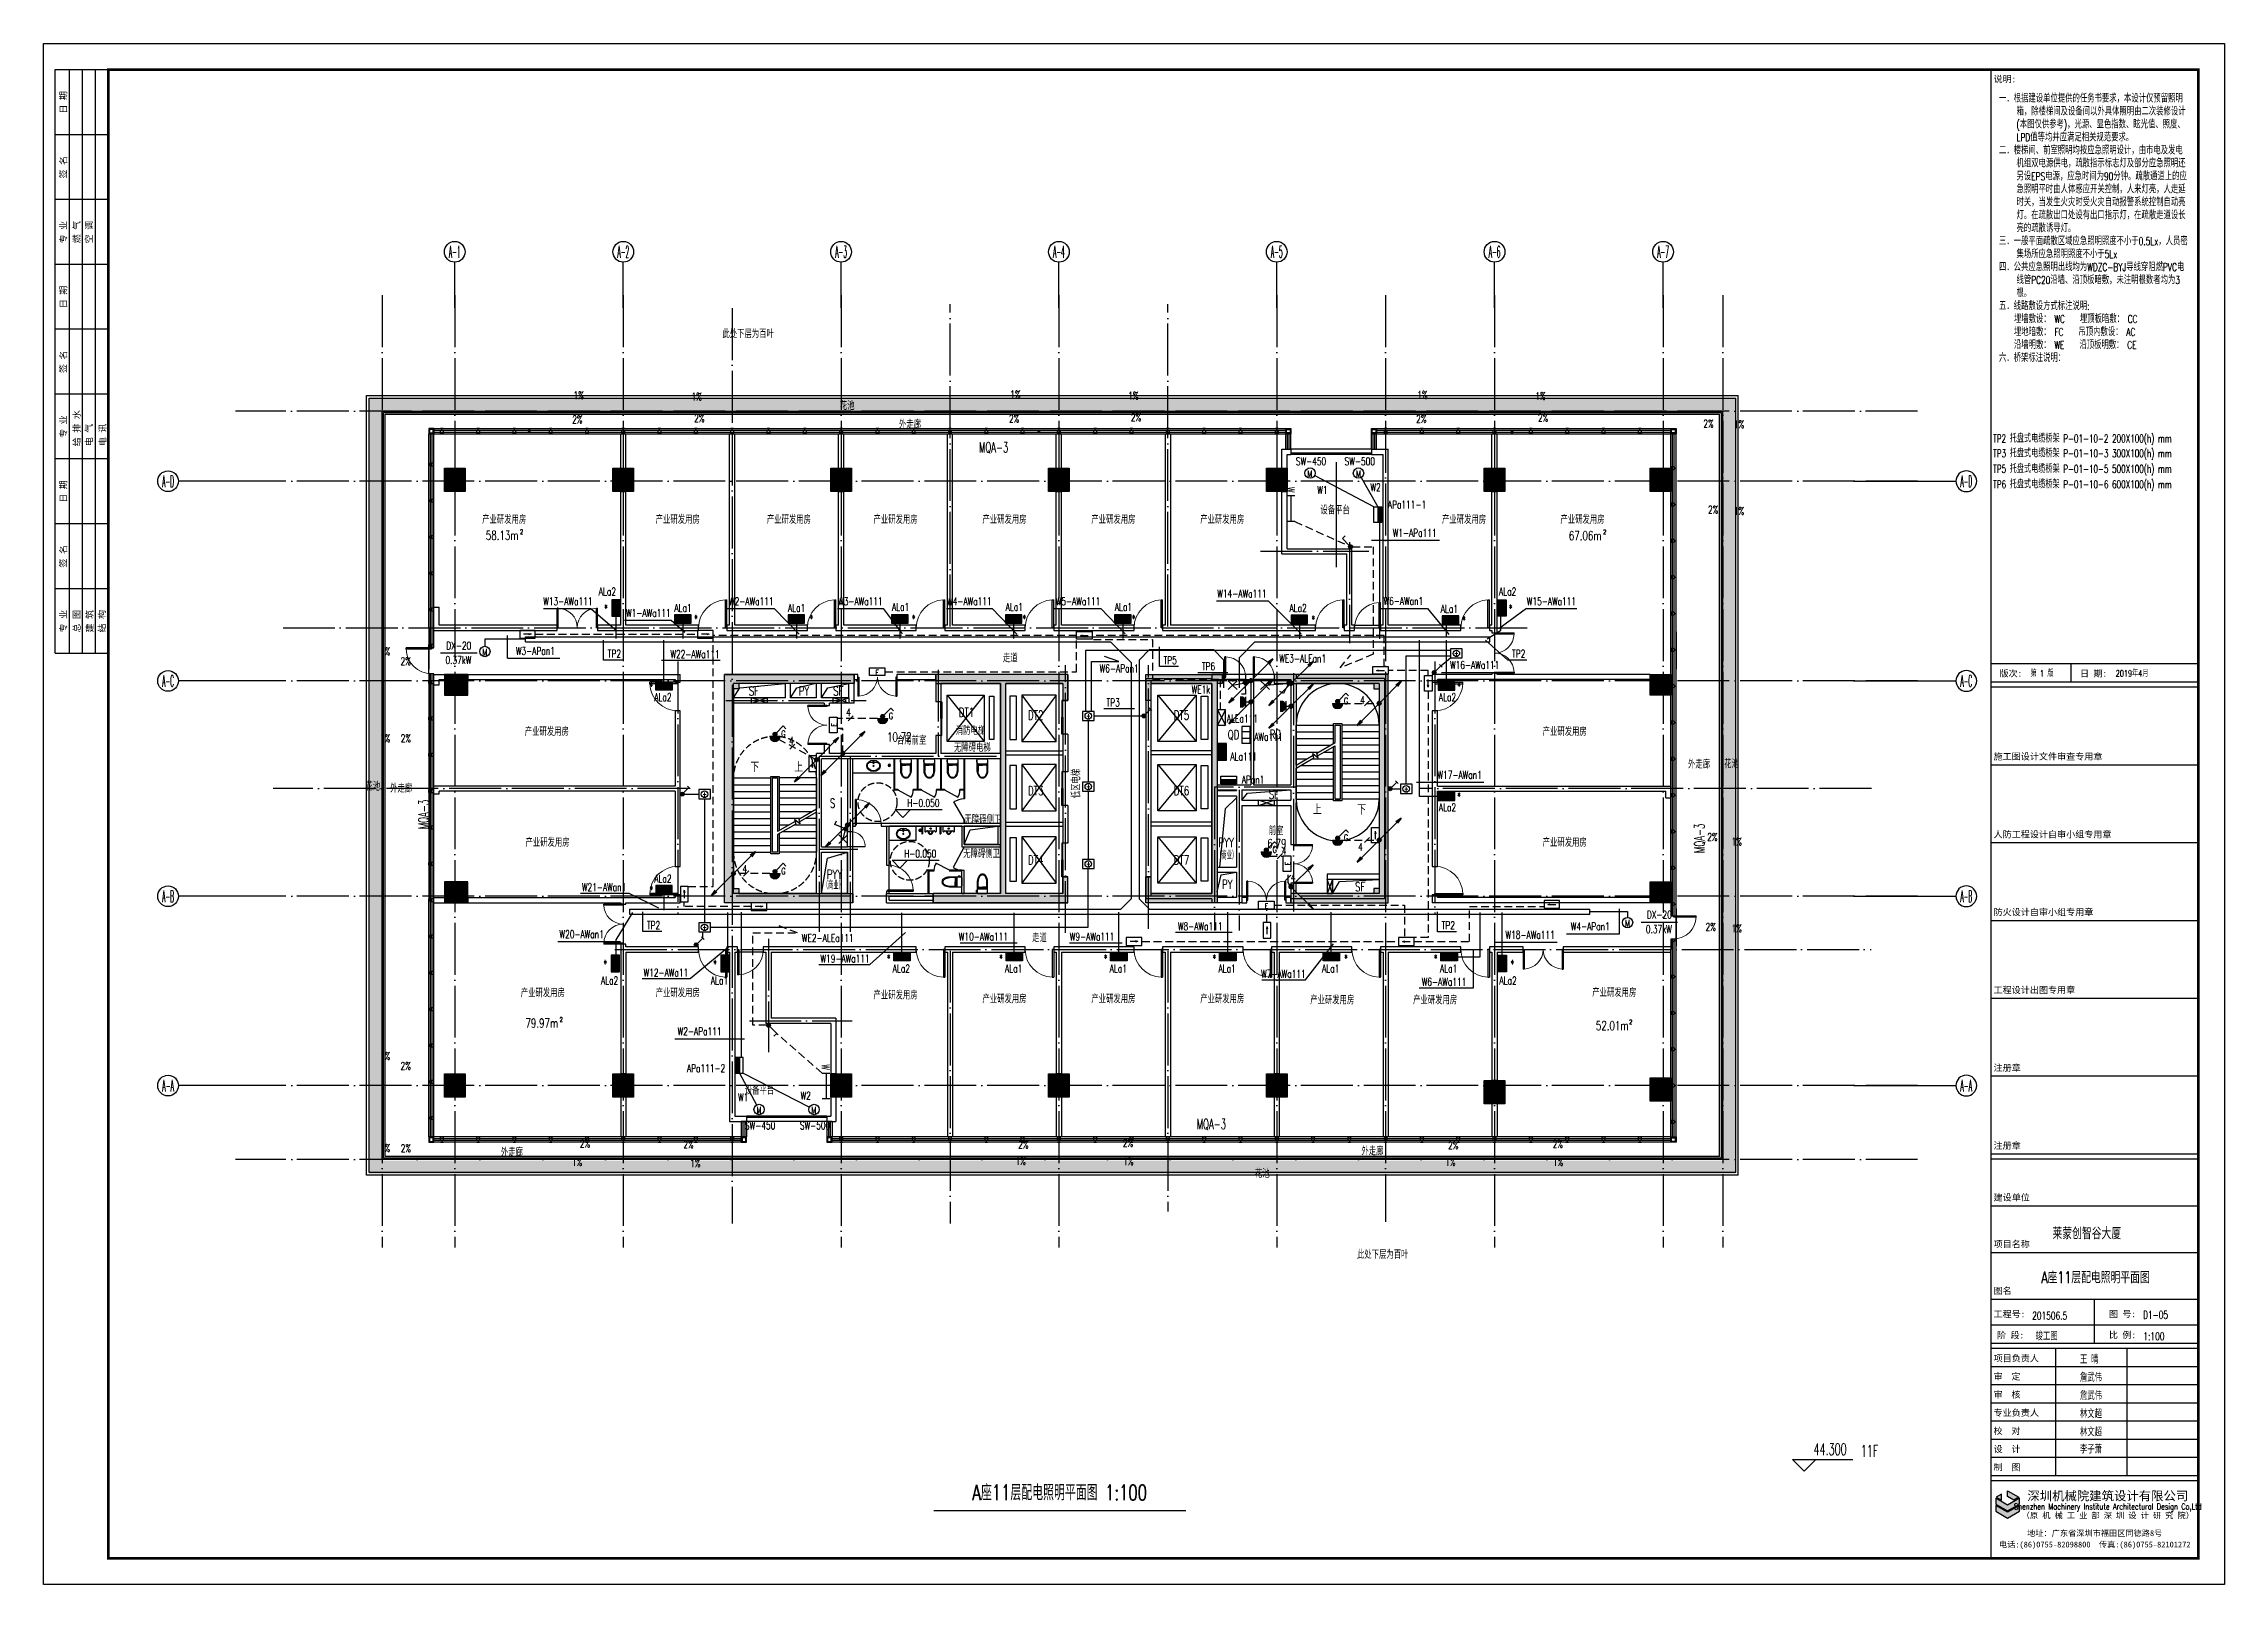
# Model space of a CAD drawing. Extents: x 1980812 to 2226895, y -554123 to 281606.
# Drawn here: x 1980812 to 2064912, y 83858 to 143258 of the extents above; entities that cross this region are included whole.
import ezdxf
from ezdxf.enums import TextEntityAlignment as Align

# ---------------------------------------------------------------- set-up
doc = ezdxf.new("R2010")
doc.units = 0
doc.header["$LTSCALE"] = 1000
doc.header["$MEASUREMENT"] = 0
for name, pattern in [('CONTINOUS', [0]), ('DASH', [0.35, 0.25, -0.1]), ('DOTE', [2.42, 2, -0.2, 0.02, -0.2]), ('DQXX', [4.5, 3, -1.5])]:
    doc.linetypes.add(name, pattern=pattern)
for name, color, linetype in [('0-文字（管井）', 8, 'Continuous'), ('1', 1, 'Continuous'), ('7', 7, 'Continuous'), ('A-FLOR-LAND', 8, 'Continuous'), ('A-FLOR-PFIX', 8, 'Continuous'), ('A-FLOR-TPTN', 8, 'Continuous'), ('AXIS', 7, 'Continuous'), ('AXIS_TEXT', 7, 'Continuous'), ('COLU', 8, 'Continuous'), ('COLU_HATCH', 8, 'Continuous'), ('CURTWALL', 8, 'Continuous'), ('DIM_ELEV', 8, 'Continuous'), ('DIM_SYMB', 8, 'Continuous'), ('dote', 8, 'DOTE'), ('DQ1', 1, 'Continuous'), ('DQ2', 2, 'Continuous'), ('DQ7', 7, 'Continuous'), ('DQK', 7, 'Continuous'), ('DQK1', 1, 'Continuous'), ('DQK7', 7, 'Continuous'), ('DQqj', 1, 'Continuous'), ('DQX', 2, 'DQXX'), ('EQUIP_地漏', 8, 'Continuous'), ('HANDRAIL', 8, 'Continuous'), ('LINE', 8, 'Continuous'), ('PUB_TEXT', 8, 'Continuous'), ('STAIR', 8, 'Continuous'), ('TK', 1, 'Continuous'), ('WALL', 7, 'Continuous'), ('WINDOW', 8, 'Continuous'), ('幕墙编号', 8, 'Continuous'), ('房间名称', 7, 'Continuous'), ('栏杆', 8, 'Continuous'), ('留洞', 8, 'CONTINOUS'), ('看线', 8, 'Continuous'), ('空线', 8, 'Continuous'), ('窗户分隔', 8, 'Continuous'), ('详细尺寸-幕墙', 8, 'Continuous')]:
    doc.layers.add(name, color=color, linetype=linetype)
doc.styles.add('_TCH_AXIS', font='COMPLEX', dxfattribs={"bigfont": 'GBCBIG'})
doc.styles.add('_TCH_DIM', font='SIMPLEX', dxfattribs={"bigfont": 'GBCBIG'})
doc.styles.add('COMPLEX', font='COMPLEX')
doc.styles.add('D8', font='txtw.shx', dxfattribs={"width": 0.7, "bigfont": 'hztxtw.shx'})
doc.styles.add('HEITI', font='simplex.shx', dxfattribs={"width": 0.6, "bigfont": 'hztxt.shx'})
doc.styles.add('HZF', font='ROMANS2', dxfattribs={"width": 0.7, "bigfont": 'HZDF2'})
doc.styles.add('HZTXTW', font='txtw.shx', dxfattribs={"width": 0.6, "bigfont": 'hztxtw.shx'})
doc.styles.add('SONGTI', font='', dxfattribs={"width": 1.1})
doc.styles.get('SONGTI').set_extended_font_data('NSimSun')

msp = doc.modelspace()

# ---------------------------------------------------------------- texts
at = {"layer": '7', "style": 'D8', "width": 0.7}
msp.add_text('D1-05', height=300, dxfattribs=at).set_placement((2061776.8, 94099))
at = {"layer": 'DIM_ELEV', "color": 7, "style": 'HZTXTW', "width": 0.6}
for s, p in [('44.300', (2049069.9, 88842.8)), ('11F', (2050893.2, 88778.6))]:
    msp.add_text(s, height=450, dxfattribs=at).set_placement(p)
at = {"layer": 'DQ7', "style": 'D8'}
for s, width, p in [('TP2 托盘式电缆桥架 P-01-10-2 200X100(h) mm', 0.68, (2055994.9, 127884.2)), ('TP3 托盘式电缆桥架 P-01-10-3 300X100(h) mm', 0.68, (2055994.9, 127312.4)), ('TP5 托盘式电缆桥架 P-01-10-5 500X100(h) mm', 0.68, (2055994.9, 126713.7)), ('TP6 托盘式电缆桥架 P-01-10-6 600X100(h) mm', 0.68, (2055994.9, 126116.5)), ('WE3-ALEan1', 0.7, (2028462.3, 119403.7)), ('ALEa111', 0.7, (2026444.3, 117088.2)), ('AWa111', 0.7, (2027499.2, 116384.1)), ('ALa111', 0.7, (2026579.1, 115624.1)), ('APan1', 0.7, (2027019.1, 114731.1)), ('WE2-ALEa111', 0.7, (2010052, 108628.6))]:
    msp.add_text(s, height=300, dxfattribs=dict(at, width=width)).set_placement(p)
at = {"layer": 'DQ7', "style": 'D8', "width": 0.7}
for s, height, p in [('SW-450', 300, (2029691.1, 127154.6)), ('SW-500', 300, (2031570.2, 127154.6)), ('W1', 300, (2030130.8, 126045.1)), ('W2', 300, (2032177.3, 126155)), ('APa111-1', 300, (2033391.5, 125487.3)), ('W1-APa111', 300, (2033685.3, 124397.2)), ('ALa2', 300, (2002553.7, 122135.1)), ('W14-AWa111', 300, (2027026.2, 122052.7)), ('ALa2', 300, (2037271.4, 122135.1)), ('W13-AWa111', 300, (2001030.3, 121758.3)), ('*', 300, (2002494.6, 121488.1)), ('W1-AWa111', 300, (2004132.5, 121307.9)), ('ALa1', 300, (2005470.3, 121503.5)), ('*', 300, (2005968, 121087.2)), ('W2-AWa111', 300, (2008103.9, 121758.3)), ('ALa1', 300, (2009849.7, 121503.5)), ('*', 300, (2010420.6, 121087.2)), ('W3-AWa111', 300, (2012311.5, 121758.3)), ('ALa1', 300, (2013859, 121541.4)), ('*', 300, (2014364.1, 121087.2)), ('W4-AWa111', 300, (2016514.4, 121758.3)), ('ALa1', 300, (2018245.4, 121541.4)), ('*', 300, (2018638.2, 121087.2)), ('W5-AWa111', 300, (2020703.8, 121758.3)), ('ALa1', 300, (2022454.8, 121541.4)), ('*', 300, (2022847.5, 121087.2)), ('ALa2', 300, (2029191.2, 121496.3)), ('*', 300, (2029774.4, 121064.3)), ('W6-AWan1', 300, (2033250.7, 121766.6)), ('ALa1', 300, (2035025.4, 121469.2)), ('*', 300, (2035589, 121037.2)), ('*', 300, (2037387.9, 121488.1)), ('W15-AWa111', 300, (2038961.2, 121758.3)), ('0.37kW', 300, (1996806.9, 119495.7)), ('DX-20', 300, (1996824, 120050.1)), ('W3-APan1', 300, (1999776.9, 119845.2)), ('TP2', 300, (2002822.4, 119741)), ('W22-AWa111', 300, (2005933.4, 119721.7)), ('TP5', 300, (2024255.2, 119486)), ('W16-AWa111', 300, (2035999.7, 119300.1)), ('TP2', 300, (2037697.3, 119740.1)), ('*', 300, (2004250.7, 118487.9)), ('W6-APan1', 300, (2022289, 119168.7)), ('TP6', 300, (2025735.7, 119248.7)), ('*', 300, (2035398.1, 118487.9)), ('ALa2', 300, (2004695.7, 118062.4)), ('TP3', 300, (2022056.9, 117857.1)), ('WE1k', 300, (2025446, 118358.4)), ('ALa2', 300, (2034953.1, 118062.4)), ('W17-AWan1', 300, (2035420.2, 115068.3)), ('*', 300, (2035398.1, 114237.9)), ('ALa2', 300, (2034953.1, 113812.4)), ('ALa2', 300, (2004695.7, 111065.8)), ('W21-AWan1', 300, (2002425.9, 110737.4)), ('*', 300, (2004250.7, 110640.3)), ('TP2', 300, (2004333.7, 109271.1)), ('W8-AWa111', 300, (2025415.1, 109229.7)), ('TP2', 300, (2034983.4, 109267.6)), ('W4-APan1', 300, (2040459.4, 109223.7)), ('DX-20', 300, (2043119.8, 109673)), ('W20-AWan1', 300, (2001561.5, 108924.4)), ('W10-AWa111', 300, (2017055.3, 108826.1)), ('W9-AWa111', 300, (2021247.6, 108832.8)), ('W18-AWa111', 300, (2038139.4, 108900.8)), ('0.37kW', 300, (2043102.7, 109118.5)), ('*', 300, (2002468.4, 107783.1)), ('*', 300, (2006707.1, 107783.1)), ('W19-AWa111', 300, (2011721.3, 107983.6)), ('*', 300, (2013401.6, 107996.8)), ('ALa2', 300, (2013888.4, 107600.7)), ('*', 300, (2017734.4, 107996.8)), ('ALa1', 300, (2018221.2, 107600.7)), ('*', 300, (2021768.8, 107996.8)), ('ALa1', 300, (2022255.6, 107600.7)), ('*', 300, (2025966.6, 107996.8)), ('ALa1', 300, (2026453.4, 107600.7)), ('ALa1', 300, (2030446.7, 107600.7)), ('*', 300, (2031036.9, 107996.8)), ('*', 300, (2034502, 107996.8)), ('ALa1', 300, (2034995.5, 107600.7)), ('*', 300, (2037457.5, 107783.1)), ('ALa2', 300, (2002638.4, 107138)), ('W12-AWa11', 300, (2004809.6, 107443.6)), ('ALa1', 300, (2006877.1, 107138)), ('W7-AWa111', 300, (2028624.9, 107397.6)), ('W6-AWa111', 300, (2034817.9, 107087.8)), ('ALa2', 300, (2037287.5, 107138)), ('W2-APa111', 300, (2006110.3, 105175.7)), ('APa111-2', 300, (2006359.1, 103753.7)), ('W1', 300, (2007792.6, 102637.9)), ('W2', 300, (2010202.3, 102697.5)), ('SW-450', 300, (2008444.7, 101550.7)), ('SW-500', 300, (2010563.8, 101550.7)), ('A座11层配电照明平面图 1:100', 600, (2019998.1, 87428.7))]:
    msp.add_text(s, height=height, dxfattribs=at).set_placement(p, align=Align.MIDDLE)
at = {"layer": 'DQ7', "color": 1, "style": 'D8', "width": 0.7}
msp.add_text('A座11层配电照明平面图', height=450, dxfattribs=at).set_placement((2059940.3, 95465.2), align=Align.CENTER)
at = {"layer": 'DQ7', "insert": (2056220.2, 141292.9), "char_height": 300, "width": 7255.282, "attachment_point": 1, "style": 'D8'}
msp.add_mtext('\\pi-675,l675;一．根据建设单位提供的任务书要求，本设计仅预留照明箱，除楼梯间及设备间以外具体照明由二次装修设计(本图仅供参考)，光源、显色指数、眩光值、照度、LPD值等均并应满足相关规范要求。\\P二．楼梯间、前室照明均按应急照明设计，由市电及发电机组双电源供电，疏散指示标志灯及部分应急照明还另设EPS电源，应急时间为90分钟。疏散通道上的应急照明平时由人体感应开关控制，人来灯亮，人走延时关，当发生火灾时受火灾自动报警系统控制自动亮灯。在疏散出口处设有出口指示灯，在疏散走道设长亮的疏散诱导灯。\\P三．一般平面疏散区域应急照明照度不小于0.5Lx，人员密集场所应急照明照度不小于5Lx\\P四．公共应急照明出线均为WDZC-BYJ导线穿阻燃PVC电线管PC20沿墙、沿顶板暗敷，未注明根数者均为3根。\\P五．线路敷设方式标注说明:\\P    埋墙敷设： WC    埋顶板暗敷： CC\\P    埋地暗敷： FC    吊顶内敷设： AC\\P    沿墙明敷： WE    沿顶板明敷： CE\\P六．桥架标注说明：', dxfattribs=at)
at = {"layer": 'PUB_TEXT', "style": '_TCH_DIM', "width": 0.705882}
for s, p in [('1%', (2001244.6, 129547.8)), ('1%', (2005798.5, 129500.1)), ('1%', (2018085, 129582.1)), ('1%', (2022638.8, 129534.4)), ('1%', (2033785.4, 129568.6)), ('1%', (2038339.2, 129520.9)), ('2%', (2001200.5, 128619.3)), ('2%', (2005901.3, 128666)), ('2%', (2018040.9, 128653.6)), ('2%', (2022741.7, 128700.3)), ('2%', (2033741.3, 128640.1)), ('2%', (2038442.1, 128686.8)), ('2%', (2044817.4, 128460.9)), ('1%', (2045997.1, 128437.1)), ('2%', (2044997.1, 125145.4)), ('1%', (2045997.1, 125088.6)), ('1%', (1993784.1, 119677.2)), ('2%', (1994575.5, 119297.9)), ('1%', (1993784.1, 116328.7)), ('2%', (1994583.6, 116322.8)), ('2%', (2044971.1, 112519.7)), ('1%', (2045904.5, 112346)), ('2%', (2044904.6, 109054.2)), ('1%', (2045904.5, 108997.4)), ('1%', (1993784.1, 104076.8)), ('2%', (1994575.5, 103697.4)), ('2%', (2001494, 100704)), ('2%', (2005482.4, 100673.3)), ('2%', (2018400.3, 100664.2)), ('2%', (2022433.3, 100721.9)), ('2%', (2034975.3, 100635.8)), ('2%', (2039008.3, 100693.5)), ('1%', (1993784.1, 100528.2)), ('2%', (1994583.6, 100522.3)), ('1%', (2001190.6, 99994.8)), ('1%', (2005744.4, 99947.1)), ('1%', (2018292.5, 100027.4)), ('1%', (2022445.6, 100023.1)), ('1%', (2034867.5, 99999)), ('1%', (2039020.6, 99994.7))]:
    msp.add_text(s, height=297.5, dxfattribs=at).set_placement(p)
at = {"layer": '幕墙编号', "style": 'HZTXTW', "width": 0.6}
for rotation, p in [(0.000571, (2017448, 127695.8)), (90.000571, (1995468.8, 113537.3)), (90.000571, (2044667.3, 112617.3)), (0.000571, (2025845.8, 101602.6))]:
    msp.add_text('MQA-3', height=400, rotation=rotation, dxfattribs=at).set_placement(p, align=Align.MIDDLE_CENTER)
at = {"layer": '房间名称', "style": 'D8', "width": 0.7}
for s, rotation, p in [('此处下层为百叶', 359.999429, (2007984.7, 132059.1)), ('花池', 0.000571, (2011803.4, 129287.2)), ('外走廊', 0.000571, (2014225.5, 128571.2)), ('走道', 0.000571, (2018088.7, 119559.5)), ('外走廊', 0.000571, (2044652.7, 115465.4)), ('花池', 0.000571, (2045904.5, 115479)), ('花池', 0.000571, (1993509.5, 114614)), ('外走廊', 0.000571, (1994601.7, 114537.2)), ('走道', 0.000571, (2019217.4, 108772)), ('外走廊', 0.000571, (1998872.8, 100507.3)), ('外走廊', 0.000571, (2032056.8, 100550.1)), ('花池', 0.000571, (2027810.5, 99687.2)), ('此处下层为百叶', 0.000571, (2032453.5, 96563.5))]:
    msp.add_text(s, height=300, rotation=rotation, dxfattribs=at).set_placement(p, align=Align.MIDDLE_CENTER)
at = {"layer": '房间名称', "style": 'HZF', "width": 0.7}
for s, height, p in [('58.13m', 350, (1998495.7, 124302.1)), ('2', 175, (1999247.9, 124440.1)), ('2', 175, (2041015.4, 124428.4)), ('67.06m', 350, (2040263.2, 124290.4)), ('79.97m', 350, (2000023.9, 105496.1)), ('2', 175, (2000776.1, 105634.1)), ('52.01m', 350, (2041305.2, 105401.1)), ('2', 175, (2042021.9, 105539.1))]:
    msp.add_text(s, height=height, dxfattribs=at).set_placement(p, align=Align.MIDDLE_CENTER)

# ---------------------------------------------------------------- blocks, each defined once
blk = doc.blocks.new('_AXISO')
blk.add_circle((0, 0), 0.5)
at = {"layer": 'AXIS_TEXT', "style": 'COMPLEX', "width": 1.041667}
blk.add_attdef('A', text='', height=0.56, dxfattribs=at).set_placement((-0.25, -0.28), (0.25, -0.28), align=Align.FIT)
blk = doc.blocks.new('A座塔楼')
at = {"layer": 'AXIS'}
for p, q in [((0, 29979), (0, 31745)), ((6500, 29979), (6500, 31745)), ((14900, 29979), (14900, 31745)), ((23300, 29979), (23300, 31745)), ((31700, 29979), (31700, 31745)), ((40100, 29979), (40100, 31745)), ((46600, 29979), (46600, 31745)), ((-6824, 23300), (-10655, 23300)), ((53944, 23300), (57893, 23300)), ((-6824, 15600), (-10655, 15600)), ((53944, 15600), (57893, 15600)), ((-6824, 7300), (-10655, 7300)), ((53944, 7300), (57893, 7300)), ((53944, 0), (57893, 0)), ((-6824, 0), (-10655, 0))]:
    blk.add_line(p, q, dxfattribs=at)
at = {"layer": 'dote'}
for p, q in [((-2800, 30469), (-2800, -6248)), ((0, 30469), (0, -6248)), ((6500, 30469), (6500, -6248)), ((14900, 30469), (14900, -6248)), ((23300, 30469), (23300, -6248)), ((31700, 30469), (31700, -6248)), ((35900, 30469), (35900, -5250)), ((40100, 30469), (40100, -6248)), ((46600, 30469), (46600, -6248)), ((48900, 30469), (48900, -6248)), ((10700, 29972), (10700, -5320)), ((19100, 17700), (19100, 30123)), ((27500, 17700), (27500, 30123)), ((56411, 26000), (-8456, 26000)), ((56413, 23300), (-8454, 23300)), ((56413, 15600), (-8454, 15600)), ((9046, 11450), (-6998, 11450)), ((54631, 11450), (37209, 11450)), ((56413, 7300), (-8454, 7300)), ((19100, 5200), (19100, -5320)), ((27500, 5200), (27500, -4850)), ((56413, 0), (-8454, 0)), ((56413, -2850), (-8454, -2850))]:
    blk.add_line(p, q, dxfattribs=at)
at = {"layer": 'AXIS'}
ref = blk.add_blockref('_AXISO', (0, 32145), dxfattribs=dict(at, xscale=800, yscale=800, zscale=800))
ref.add_attrib('A', 'A-1', dxfattribs={"layer": 'AXIS_TEXT', "height": 452.5, "style": '_TCH_AXIS', "width": 0.375}).set_placement((-226, 31919), (226, 31919), align=Align.FIT)
ref = blk.add_blockref('_AXISO', (6500, 32145), dxfattribs=dict(at, xscale=800, yscale=800, zscale=800))
ref.add_attrib('A', 'A-2', dxfattribs={"layer": 'AXIS_TEXT', "height": 452.5, "style": '_TCH_AXIS', "width": 0.344262}).set_placement((6274, 31919), (6726, 31919), align=Align.FIT)
ref = blk.add_blockref('_AXISO', (14900, 32145), dxfattribs=dict(at, xscale=800, yscale=800, zscale=800))
ref.add_attrib('A', 'A-3', dxfattribs={"layer": 'AXIS_TEXT', "height": 452.5, "style": '_TCH_AXIS', "width": 0.344262}).set_placement((14674, 31919), (15126, 31919), align=Align.FIT)
ref = blk.add_blockref('_AXISO', (23300, 32145), dxfattribs=dict(at, xscale=800, yscale=800, zscale=800))
ref.add_attrib('A', 'A-4', dxfattribs={"layer": 'AXIS_TEXT', "height": 452.5, "style": '_TCH_AXIS', "width": 0.333333}).set_placement((23074, 31919), (23526, 31919), align=Align.FIT)
ref = blk.add_blockref('_AXISO', (31700, 32145), dxfattribs=dict(at, xscale=800, yscale=800, zscale=800))
ref.add_attrib('A', 'A-5', dxfattribs={"layer": 'AXIS_TEXT', "height": 452.5, "style": '_TCH_AXIS', "width": 0.344262}).set_placement((31474, 31919), (31926, 31919), align=Align.FIT)
ref = blk.add_blockref('_AXISO', (40100, 32145), dxfattribs=dict(at, xscale=800, yscale=800, zscale=800))
ref.add_attrib('A', 'A-6', dxfattribs={"layer": 'AXIS_TEXT', "height": 452.5, "style": '_TCH_AXIS', "width": 0.344262}).set_placement((39874, 31919), (40326, 31919), align=Align.FIT)
ref = blk.add_blockref('_AXISO', (46600, 32145), dxfattribs=dict(at, xscale=800, yscale=800, zscale=800))
ref.add_attrib('A', 'A-7', dxfattribs={"layer": 'AXIS_TEXT', "height": 452.5, "style": '_TCH_AXIS', "width": 0.344262}).set_placement((46374, 31919), (46826, 31919), align=Align.FIT)
ref = blk.add_blockref('_AXISO', (-11055, 23300), dxfattribs=dict(at, xscale=800, yscale=800, zscale=800))
ref.add_attrib('A', 'A-D', dxfattribs={"layer": 'AXIS_TEXT', "height": 452.5, "style": '_TCH_AXIS', "width": 0.328125}).set_placement((-11281, 23074), (-10828, 23074), align=Align.FIT)
ref = blk.add_blockref('_AXISO', (58293, 23300), dxfattribs=dict(at, xscale=-800, yscale=800, zscale=800))
ref.add_attrib('A', 'A-D', dxfattribs={"layer": 'AXIS_TEXT', "height": 452.5, "style": '_TCH_AXIS', "width": 0.328125}).set_placement((58066, 23074), (58519, 23074), align=Align.FIT)
ref = blk.add_blockref('_AXISO', (-11055, 15600), dxfattribs=dict(at, xscale=800, yscale=800, zscale=800))
ref.add_attrib('A', 'A-C', dxfattribs={"layer": 'AXIS_TEXT', "height": 452.5, "style": '_TCH_AXIS', "width": 0.33871}).set_placement((-11281, 15374), (-10828, 15374), align=Align.FIT)
ref = blk.add_blockref('_AXISO', (58293, 15600), dxfattribs=dict(at, xscale=-800, yscale=800, zscale=800))
ref.add_attrib('A', 'A-C', dxfattribs={"layer": 'AXIS_TEXT', "height": 452.5, "style": '_TCH_AXIS', "width": 0.33871}).set_placement((58066, 15374), (58519, 15374), align=Align.FIT)
ref = blk.add_blockref('_AXISO', (-11055, 7300), dxfattribs=dict(at, xscale=800, yscale=800, zscale=800))
ref.add_attrib('A', 'A-B', dxfattribs={"layer": 'AXIS_TEXT', "height": 452.5, "style": '_TCH_AXIS', "width": 0.328125}).set_placement((-11281, 7074), (-10828, 7074), align=Align.FIT)
ref = blk.add_blockref('_AXISO', (58293, 7300), dxfattribs=dict(at, xscale=-800, yscale=800, zscale=800))
ref.add_attrib('A', 'A-B', dxfattribs={"layer": 'AXIS_TEXT', "height": 452.5, "style": '_TCH_AXIS', "width": 0.328125}).set_placement((58066, 7074), (58519, 7074), align=Align.FIT)
ref = blk.add_blockref('_AXISO', (-11055, 0), dxfattribs=dict(at, xscale=800, yscale=800, zscale=800))
ref.add_attrib('A', 'A-A', dxfattribs={"layer": 'AXIS_TEXT', "height": 452.5, "style": '_TCH_AXIS', "width": 0.323077}).set_placement((-11281, -226), (-10828, -226), align=Align.FIT)
ref = blk.add_blockref('_AXISO', (58293, 0), dxfattribs=dict(at, xscale=-800, yscale=800, zscale=800))
ref.add_attrib('A', 'A-A', dxfattribs={"layer": 'AXIS_TEXT', "height": 452.5, "style": '_TCH_AXIS', "width": 0.323077}).set_placement((58066, -226), (58519, -226), align=Align.FIT)
blk = doc.blocks.new('$DorLib2D$00000002')
for p, q in [((-0.5, 0), (-0.5, 0.4875)), ((-0.475, 0.4875), (-0.5, 0.4875)), ((-0.475, 0), (-0.475, 0.4875)), ((0.475, 0), (0.475, 0.4875)), ((0.475, 0.4875), (0.5, 0.4875)), ((0.5, 0), (0.5, 0.4875)), ((-0.5, 0), (-0.475, 0)), ((0.5, 0), (0.475, 0))]:
    blk.add_line(p, q)
at = {"lineweight": 13}
for centre, start, end in [((-0.4875, 0), 0, 88.53072), ((0.4875, 0), 91.46928, 180)]:
    blk.add_arc(centre, 0.4875, start, end, dxfattribs=at)
blk = doc.blocks.new('$DorLib2D$00000001')
for p, q in [((0.45, 0.975), (0.5, 0.975)), ((0.45, 0), (0.45, 0.975)), ((0.5, 0), (0.5, 0.975)), ((0.5, 0), (0.45, 0))]:
    blk.add_line(p, q)
at = {"lineweight": 13}
blk.add_arc((0.475, 0), 0.975, 91.46928, 180, dxfattribs=at)
blk = doc.blocks.new('A$C5CD355C1')
at = {"layer": 'A-FLOR-LAND'}
h = blk.add_hatch(dxfattribs=at)
h.set_pattern_fill('GRASS', color=256, scale=50)
h.set_pattern_definition([(90, (-3008715.91, 301493.59), (-99.7795475, 99.7795475), [26.458066, -173.101015]), (45, (-3008715.91, 301493.6), (-99.7796155, 99.7796155), [26.458066, -114.651615]), (135, (-3008715.91, 301493.6), (-99.7796155, -99.7796155), [26.458066, -114.651615])])
h.paths.add_polyline_path([(-2800, 2700), (48900, 2700), (48900, -26200), (-2800, -26200)], flags=16)
h.paths.add_polyline_path([(-3300, 3200), (49400, 3200), (49400, -26700), (-3300, -26700)])
at = {"layer": 'CURTWALL'}
for p, q in [((-1000, -5650), (-1000, 1830)), ((-1000, 1830), (-800, 1830)), ((-933, -5650), (-933, 1830)), ((-867, -5650), (-867, 1830)), ((-800, 2030), (6500, 2030)), ((-800, 2030), (-800, 1830)), ((-800, 1963), (6500, 1963)), ((-800, 1897), (6500, 1897)), ((-800, -5650), (-800, 1830)), ((-800, 1830), (6500, 1830)), ((6500, 2030), (10700, 2030)), ((6500, 1963), (10700, 1963)), ((6500, 1897), (10700, 1897)), ((6500, 1830), (10700, 1830)), ((10700, 2030), (14900, 2030)), ((10700, 1963), (14900, 1963)), ((10700, 1897), (14900, 1897)), ((10700, 1830), (14900, 1830)), ((14900, 2030), (19100, 2030)), ((14900, 1963), (19100, 1963)), ((14900, 1897), (19100, 1897)), ((14900, 1830), (19100, 1830)), ((19100, 2030), (23300, 2030)), ((19100, 1963), (23300, 1963)), ((19100, 1897), (23300, 1897)), ((19100, 1830), (23300, 1830)), ((23300, 2030), (27500, 2030)), ((23300, 1963), (27500, 1963)), ((23300, 1897), (27500, 1897)), ((23300, 1830), (27500, 1830)), ((27500, 2030), (32050, 2030)), ((27500, 1963), (32050, 1963)), ((27500, 1897), (32050, 1897)), ((27500, 1830), (32050, 1830)), ((32050, 2030), (32050, 1830)), ((32050, 1230), (32050, 1830)), ((32050, 1830), (32250, 1830)), ((32117, 1230), (32117, 1830)), ((32183, 1230), (32183, 1830)), ((32250, 1230), (32250, 1830)), ((35350, 1230), (35350, 1830)), ((35350, 1830), (35550, 1830)), ((35417, 1230), (35417, 1830)), ((35483, 1230), (35483, 1830)), ((35550, 2030), (40100, 2030)), ((35550, 2030), (35550, 1830)), ((35550, 1963), (40100, 1963)), ((35550, 1897), (40100, 1897)), ((35550, 1830), (40100, 1830)), ((35550, 1230), (35550, 1830)), ((40100, 2030), (46900, 2030)), ((40100, 1963), (46900, 1963)), ((40100, 1897), (46900, 1897)), ((40100, 1830), (46900, 1830)), ((46900, 2030), (46900, 1830)), ((46900, -16150), (46900, 1830)), ((46900, 1830), (47100, 1830)), ((46967, -16150), (46967, 1830)), ((47033, -16150), (47033, 1830)), ((47100, -16150), (47100, 1830)), ((32050, 1230), (32250, 1230)), ((35350, 1230), (35550, 1230)), ((-1000, -5650), (-1000, -6420)), ((-1000, -5800), (-1000, -7250)), ((-933, -6420), (-933, -5650)), ((-867, -6420), (-867, -5650)), ((-800, -6420), (-800, -5650)), ((-1000, -7420), (-1000, -6420)), ((-1000, -6420), (-800, -6420)), ((-800, -7420), (-1000, -7420)), ((-1000, -7420), (-1000, -16150)), ((-933, -16150), (-933, -7420)), ((-867, -16150), (-867, -7420)), ((-800, -16150), (-800, -7420)), ((-1000, -25280), (-1000, -16150)), ((-933, -25280), (-933, -16150)), ((-867, -25280), (-867, -16150)), ((-800, -25280), (-800, -16150)), ((46900, -16150), (46900, -16750)), ((46900, -16750), (47100, -16750)), ((46967, -16750), (46967, -16150)), ((47033, -16750), (47033, -16150)), ((47100, -16750), (47100, -16150)), ((47100, -17650), (47100, -16750)), ((47100, -17650), (46900, -17650)), ((46900, -17650), (46900, -18050)), ((46967, -18050), (46967, -17650)), ((47033, -18050), (47033, -17650)), ((47100, -18050), (47100, -17650)), ((46900, -25280), (46900, -18050)), ((46967, -25280), (46967, -18050)), ((47033, -25280), (47033, -18050)), ((47100, -25280), (47100, -18050)), ((11050, -24680), (11050, -25280)), ((11250, -24680), (11050, -24680)), ((11117, -24680), (11117, -25280)), ((11183, -24680), (11183, -25280)), ((11250, -24680), (11250, -25280)), ((14350, -24680), (14350, -25280)), ((14550, -24680), (14350, -24680)), ((14417, -24680), (14417, -25280)), ((14483, -24680), (14483, -25280)), ((14550, -24680), (14550, -25280)), ((-1000, -25280), (-800, -25280)), ((6500, -25280), (-800, -25280)), ((-800, -25480), (-800, -25280)), ((6500, -25347), (-800, -25347)), ((6500, -25413), (-800, -25413)), ((6500, -25480), (-800, -25480)), ((11050, -25280), (6500, -25280)), ((11050, -25347), (6500, -25347)), ((11050, -25413), (6500, -25413)), ((11050, -25480), (6500, -25480)), ((11050, -25480), (11050, -25280)), ((11250, -25280), (11050, -25280)), ((14550, -25280), (14350, -25280)), ((19100, -25280), (14550, -25280)), ((14550, -25480), (14550, -25280)), ((19100, -25347), (14550, -25347)), ((19100, -25413), (14550, -25413)), ((19100, -25480), (14550, -25480)), ((23300, -25280), (19100, -25280)), ((23300, -25347), (19100, -25347)), ((23300, -25413), (19100, -25413)), ((23300, -25480), (19100, -25480)), ((27500, -25280), (23300, -25280)), ((27500, -25347), (23300, -25347)), ((27500, -25413), (23300, -25413)), ((27500, -25480), (23300, -25480)), ((31700, -25280), (27500, -25280)), ((31700, -25347), (27500, -25347)), ((31700, -25413), (27500, -25413)), ((31700, -25480), (27500, -25480)), ((35900, -25280), (31700, -25280)), ((35900, -25347), (31700, -25347)), ((35900, -25413), (31700, -25413)), ((35900, -25480), (31700, -25480)), ((40100, -25280), (35900, -25280)), ((40100, -25347), (35900, -25347)), ((40100, -25413), (35900, -25413)), ((40100, -25480), (35900, -25480)), ((46900, -25280), (40100, -25280)), ((46900, -25347), (40100, -25347)), ((46900, -25413), (40100, -25413)), ((46900, -25480), (40100, -25480)), ((46900, -25280), (47100, -25280)), ((46900, -25480), (46900, -25280))]:
    blk.add_line(p, q, dxfattribs=at)
for points in [[(-1000, 1830), (-800, 1830), (-800, 2030), (-1000, 2030)], [(-970, 1860), (-830, 1860), (-830, 2000), (-970, 2000)], [(32050, 2030), (32250, 2030), (32250, 1830), (32050, 1830)], [(32080, 2000), (32220, 2000), (32220, 1860), (32080, 1860)], [(35350, 2030), (35550, 2030), (35550, 1830), (35350, 1830)], [(35380, 2000), (35520, 2000), (35520, 1860), (35380, 1860)], [(46900, 2030), (47100, 2030), (47100, 1830), (46900, 1830)], [(46930, 2000), (47070, 2000), (47070, 1860), (46930, 1860)], [(-1000, -25480), (-800, -25480), (-800, -25280), (-1000, -25280)], [(-970, -25450), (-830, -25450), (-830, -25310), (-970, -25310)], [(11050, -25480), (11250, -25480), (11250, -25280), (11050, -25280)], [(11080, -25450), (11220, -25450), (11220, -25310), (11080, -25310)], [(14350, -25480), (14550, -25480), (14550, -25280), (14350, -25280)], [(14380, -25450), (14520, -25450), (14520, -25310), (14380, -25310)], [(46900, -25280), (47100, -25280), (47100, -25480), (46900, -25480)], [(46930, -25310), (47070, -25310), (47070, -25450), (46930, -25450)]]:
    blk.add_lwpolyline(points, close=True, dxfattribs=at)
at = {"layer": 'dote'}
for p, q in [((34500, -2351), (34500, -6241)), ((31071, -2700), (35246, -2700)), ((-6618, -5650), (41387, -5650)), ((8600, -6953), (8600, -16722)), ((37800, -6953), (37800, -16722)), ((12100, -17638), (12100, -22006)), ((6180, -18050), (54625, -18050)), ((11365, -20800), (15322, -20800))]:
    blk.add_line(p, q, dxfattribs=at)
at = {"layer": 'HANDRAIL'}
for p, q in [((35350, 1230), (32250, 1230)), ((35350, 1080), (32250, 1080)), ((35350, 1030), (32250, 1030)), ((14350, -24480), (11250, -24480)), ((14350, -24530), (11250, -24530)), ((14350, -24680), (11250, -24680))]:
    blk.add_line(p, q, dxfattribs=at)
at = {"layer": 'WALL'}
for p, q in [((6400, 500), (6400, 1830)), ((6600, 500), (6600, 1830)), ((10600, -5550), (10600, 1830)), ((10800, -5550), (10800, 1830)), ((14800, 500), (14800, 1830)), ((15000, 500), (15000, 1830)), ((19000, -5550), (19000, 1830)), ((19200, -5550), (19200, 1830)), ((23200, 500), (23200, 1830)), ((23400, 500), (23400, 1830)), ((27400, 1830), (27400, -5550)), ((27600, 1830), (27600, -5550)), ((40000, 500), (40000, 1830)), ((40200, 500), (40200, 1830)), ((31900, 500), (31900, 1230)), ((31900, 1230), (32250, 1230)), ((32100, 500), (32100, 1030)), ((32100, 1030), (32250, 1030)), ((32250, 1230), (32250, 1030)), ((35350, 1230), (36000, 1230)), ((35350, 1230), (35350, 1030)), ((35350, 1030), (35800, 1030)), ((35800, -5550), (35800, 1030)), ((36000, -5550), (36000, 1230)), ((6400, 500), (6600, 500)), ((14800, 500), (15000, 500)), ((23200, 500), (23400, 500)), ((31900, 500), (32100, 500)), ((40000, 500), (40200, 500)), ((6400, -5550), (6400, -400)), ((6400, -400), (6600, -400)), ((6600, -5550), (6600, -400)), ((14800, -5550), (14800, -400)), ((14800, -400), (15000, -400)), ((15000, -5550), (15000, -400)), ((23200, -5550), (23200, -400)), ((23200, -400), (23400, -400)), ((23400, -5550), (23400, -400)), ((31900, -2800), (31900, -400)), ((31900, -400), (32100, -400)), ((32100, -2600), (32100, -400)), ((40000, -5550), (40000, -400)), ((40000, -400), (40200, -400)), ((40200, -5650), (40200, -400)), ((31900, -2800), (34400, -2800)), ((32100, -2600), (34600, -2600)), ((34400, -5550), (34400, -2800)), ((34600, -5550), (34600, -2600)), ((-800, -5550), (-800, -4850)), ((-800, -4850), (-600, -4850)), ((-600, -5550), (-600, -4850)), ((-800, -5550), (-800, -5550)), ((-800, -5750), (-700, -5750)), ((-700, -5750), (3950, -5750)), ((3950, -5550), (-600, -5550)), ((3950, -5750), (3950, -5550)), ((6400, -5550), (5500, -5550)), ((5500, -5550), (5500, -5750)), ((5500, -5750), (6500, -5750)), ((6500, -5750), (9400, -5750)), ((9400, -5550), (6600, -5550)), ((9400, -5750), (9400, -5550)), ((10600, -5550), (10500, -5550)), ((10500, -5550), (10500, -5750)), ((10500, -5750), (10700, -5750)), ((10700, -5750), (13600, -5750)), ((13600, -5550), (10800, -5550)), ((13600, -5750), (13600, -5550)), ((14800, -5550), (14700, -5550)), ((14700, -5550), (14700, -5750)), ((14700, -5750), (14900, -5750)), ((14900, -5750), (17800, -5750)), ((17800, -5550), (15000, -5550)), ((17800, -5750), (17800, -5550)), ((19000, -5550), (18900, -5550)), ((18900, -5550), (18900, -5750)), ((18900, -5750), (19100, -5750)), ((19100, -5750), (22000, -5750)), ((22000, -5550), (19200, -5550)), ((22000, -5750), (22000, -5550)), ((23200, -5550), (23100, -5550)), ((23100, -5550), (23100, -5750)), ((23100, -5750), (23300, -5750)), ((23300, -5750), (26200, -5750)), ((26200, -5550), (23400, -5550)), ((26200, -5750), (26200, -5550)), ((27400, -5550), (27300, -5550)), ((27300, -5550), (27300, -5750)), ((27300, -5750), (27500, -5750)), ((27500, -5750), (33200, -5750)), ((33200, -5550), (27600, -5550)), ((33200, -5750), (33200, -5550)), ((34400, -5550), (34300, -5550)), ((34300, -5550), (34300, -5750)), ((34300, -5750), (34500, -5750)), ((34500, -5750), (34700, -5750)), ((34700, -5550), (34600, -5550)), ((34700, -5750), (34700, -5550)), ((35800, -5550), (35700, -5550)), ((35700, -5550), (35700, -5750)), ((35700, -5750), (35900, -5750)), ((35900, -5750), (38800, -5750)), ((38800, -5550), (36000, -5550)), ((38800, -5750), (38800, -5550)), ((40000, -5550), (39900, -5550)), ((39900, -5550), (39900, -5750)), ((39900, -5750), (40000, -5750)), ((40000, -5750), (40000, -5850)), ((40000, -5850), (40200, -5850)), ((40200, -5850), (40200, -5650)), ((-800, -7850), (-800, -7450)), ((-800, -7450), (-400, -7450)), ((-400, -7450), (-400, -7650)), ((500, -7450), (8700, -7450)), ((500, -7450), (500, -7650)), ((8700, -7750), (8700, -7450)), ((37700, -7450), (37700, -7750)), ((40000, -7450), (37700, -7450)), ((40200, -7400), (40000, -7400)), ((40000, -7400), (40000, -7450)), ((40200, -7450), (40200, -7400)), ((46100, -7450), (40200, -7450)), ((46100, -7650), (46100, -7450)), ((-800, -7850), (-600, -7850)), ((-600, -7850), (-600, -7650)), ((-600, -7650), (-400, -7650)), ((500, -7650), (8500, -7650)), ((8500, -7650), (8500, -7750)), ((8500, -7750), (8700, -7750)), ((37700, -7750), (37900, -7750)), ((37900, -7750), (37900, -7650)), ((40100, -7650), (37900, -7650)), ((46100, -7650), (40100, -7650)), ((8700, -8850), (8500, -8850)), ((8500, -8850), (8500, -11750)), ((8700, -11850), (8700, -8850)), ((37900, -8850), (37700, -8850)), ((37700, -8850), (37700, -11850)), ((37900, -11750), (37900, -8850)), ((8500, -11750), (-800, -11750)), ((-800, -12050), (-800, -11750)), ((37900, -11750), (46900, -11750)), ((46900, -12200), (46900, -11750)), ((-800, -12050), (-600, -12050)), ((8500, -11950), (-600, -11950)), ((-600, -12050), (-600, -11950)), ((8500, -11950), (8500, -14850)), ((8700, -14850), (8700, -11850)), ((37700, -11850), (37700, -14850)), ((37900, -11950), (46700, -11950)), ((37900, -14850), (37900, -11950)), ((46700, -12200), (46700, -11950)), ((46700, -12200), (46900, -12200)), ((8500, -14850), (8700, -14850)), ((37700, -14850), (37900, -14850)), ((8700, -15950), (8500, -15950)), ((8500, -15950), (8500, -16050)), ((8700, -16250), (8700, -15950)), ((37900, -15950), (37700, -15950)), ((37700, -15950), (37700, -16250)), ((37900, -16050), (37900, -15950)), ((-800, -16050), (-400, -16050)), ((-800, -16250), (-400, -16250)), ((-400, -16050), (-400, -16250)), ((500, -16050), (6500, -16050)), ((500, -16050), (500, -16250)), ((500, -16250), (6400, -16250)), ((6400, -16250), (6400, -16300)), ((6400, -16300), (6600, -16300)), ((6500, -16050), (8500, -16050)), ((6600, -16300), (6600, -16250)), ((6600, -16250), (8700, -16250)), ((46100, -16250), (37700, -16250)), ((46100, -16050), (37900, -16050)), ((46100, -16250), (46100, -16050)), ((46900, -16050), (46900, -16050)), ((46900, -16250), (46900, -16050)), ((46900, -16250), (46900, -16250)), ((6600, -17850), (6400, -17850)), ((6400, -17850), (6400, -18050)), ((6400, -18050), (6400, -22850)), ((6600, -17950), (6600, -17850)), ((9400, -17950), (6600, -17950)), ((6600, -18150), (9400, -18150)), ((6600, -18150), (6600, -22850)), ((9400, -18150), (9400, -17950)), ((10700, -17950), (10500, -17950)), ((10500, -17950), (10500, -18150)), ((10500, -18150), (10600, -18150)), ((10600, -18150), (10600, -24680)), ((10900, -17950), (10700, -17950)), ((10800, -18150), (10800, -24480)), ((10800, -18150), (10900, -18150)), ((10900, -18150), (10900, -17950)), ((12100, -17950), (11900, -17950)), ((11900, -17950), (11900, -18150)), ((11900, -18150), (12000, -18150)), ((12000, -18150), (12000, -20900)), ((17800, -17950), (12100, -17950)), ((12200, -18150), (17800, -18150)), ((12200, -18150), (12200, -20700)), ((17800, -18150), (17800, -17950)), ((19100, -17950), (18900, -17950)), ((18900, -17950), (18900, -18150)), ((18900, -18150), (19000, -18150)), ((19000, -18150), (19000, -25280)), ((22000, -17950), (19100, -17950)), ((19200, -18150), (19200, -25280)), ((19200, -18150), (22000, -18150)), ((22000, -18150), (22000, -17950)), ((23300, -17950), (23100, -17950)), ((23100, -17950), (23100, -18150)), ((23100, -18150), (23200, -18150)), ((23200, -18150), (23200, -22850)), ((26200, -17950), (23300, -17950)), ((23400, -18150), (23400, -22850)), ((23400, -18150), (26200, -18150)), ((26200, -18150), (26200, -17950)), ((27500, -17950), (27300, -17950)), ((27300, -17950), (27300, -18150)), ((27300, -18150), (27400, -18150)), ((27400, -18150), (27400, -25280)), ((30400, -17950), (27500, -17950)), ((27600, -18150), (27600, -25280)), ((27600, -18150), (30400, -18150)), ((30400, -18150), (30400, -17950)), ((31700, -17950), (31500, -17950)), ((31500, -17950), (31500, -18150)), ((31500, -18150), (31600, -18150)), ((31600, -18150), (31600, -22850)), ((34600, -17950), (31700, -17950)), ((31800, -18150), (31800, -22850)), ((31800, -18150), (34600, -18150)), ((34600, -18150), (34600, -17950)), ((35900, -17950), (35700, -17950)), ((35700, -17950), (35700, -18150)), ((35700, -18150), (35800, -18150)), ((35800, -18150), (35800, -25280)), ((38800, -17950), (35900, -17950)), ((36000, -18150), (38800, -18150)), ((36000, -18150), (36000, -25280)), ((38800, -18150), (38800, -17950)), ((40100, -17950), (39900, -17950)), ((39900, -17950), (39900, -18150)), ((39900, -18150), (40000, -18150)), ((40000, -18150), (40000, -23100)), ((41200, -17950), (40100, -17950)), ((40200, -18150), (40200, -23100)), ((40200, -18150), (41200, -18150)), ((41200, -18150), (41200, -17950)), ((46900, -17950), (42750, -17950)), ((42750, -17950), (42750, -18150)), ((42750, -18150), (46900, -18150)), ((14500, -20900), (12000, -20900)), ((14700, -20700), (12200, -20700)), ((14500, -20900), (14500, -22850)), ((14700, -20700), (14700, -22850)), ((6600, -22850), (6400, -22850)), ((14700, -22850), (14500, -22850)), ((23400, -22850), (23200, -22850)), ((31800, -22850), (31600, -22850)), ((40200, -23100), (40000, -23100)), ((6400, -23750), (6400, -25280)), ((6600, -23750), (6400, -23750)), ((6600, -23750), (6600, -25280)), ((14500, -23750), (14500, -24480)), ((14700, -23750), (14500, -23750)), ((14700, -23750), (14700, -24680)), ((23200, -23750), (23200, -25280)), ((23400, -23750), (23200, -23750)), ((23400, -23750), (23400, -25280)), ((31600, -23750), (31600, -25280)), ((31800, -23750), (31600, -23750)), ((31800, -23750), (31800, -25280)), ((40000, -24000), (40000, -25280)), ((40200, -24000), (40000, -24000)), ((40200, -24000), (40200, -25280)), ((10600, -24680), (11250, -24680)), ((10800, -24480), (11250, -24480)), ((11250, -24480), (11250, -24680)), ((14350, -24480), (14500, -24480)), ((14350, -24480), (14350, -24680)), ((14350, -24680), (14700, -24680))]:
    blk.add_line(p, q, dxfattribs=at)
blk.add_lwpolyline([(49500, -23600), (49500, -11950)], dxfattribs=at)
at = {"layer": 'WINDOW'}
for p, q in [((34700, -5550), (35700, -5550)), ((47100, -5800), (47100, -7250)), ((47100, -16475), (47100, -17925)), ((11900, -18150), (10900, -18150))]:
    blk.add_line(p, q, dxfattribs=at)
at = {"layer": '栏杆'}
for p, q in [((-2800, -26150), (-2800, 2700)), ((-2800, 2700), (48900, 2700)), ((-2750, 2650), (48850, 2650)), ((-2750, -26100), (-2750, 2650)), ((-2680, -26030), (-2680, 2580)), ((-2680, 2580), (48780, 2580)), ((48780, -26030), (48780, 2580)), ((48850, -26100), (48850, 2650)), ((48900, -26150), (48900, 2700)), ((48780, -26030), (-2680, -26030)), ((48900, -26150), (-2800, -26150)), ((48850, -26100), (-2750, -26100))]:
    blk.add_line(p, q, dxfattribs=at)
at = {"layer": '看线'}
for p, q in [((-3400, -26750), (-3400, 3300)), ((-3400, 3300), (49500, 3300)), ((-3300, -26650), (-3300, 3200)), ((-3300, 3200), (49400, 3200)), ((49400, -26650), (49400, 3200)), ((49500, -26750), (49500, 3300)), ((49500, -26750), (-3400, -26750)), ((49400, -26650), (-3300, -26650))]:
    blk.add_line(p, q, dxfattribs=at)
at = {"layer": 'CURTWALL', "zscale": 200}
for p, xscale, yscale, rotation in [((-900, -6920), 1000, 1000, 89.99999998904832), ((47000, -17200), 900, -900, 90.00000001119172)]:
    blk.add_blockref('$DorLib2D$00000001', p, dxfattribs=dict(at, xscale=xscale, yscale=yscale, rotation=rotation))
at = {"layer": 'WINDOW'}
for name, p, xscale, yscale, zscale in [('$DorLib2D$00000002', (4725, -5650), 1550, 1550, 1550), ('$DorLib2D$00000001', (9950, -5650), 1100, 1100, 1100), ('$DorLib2D$00000001', (14150, -5650), 1100, 1100, 1100), ('$DorLib2D$00000001', (18350, -5650), 1100, 1100, 1100), ('$DorLib2D$00000001', (22550, -5650), 1100, 1100, 1100)]:
    blk.add_blockref(name, p, dxfattribs=dict(at, xscale=xscale, yscale=yscale, zscale=zscale))
for name, p, xscale, yscale, zscale, rotation in [('$DorLib2D$00000001', (26750, -5650), 1100, 1100, 1100, 359.9999999999831), ('$DorLib2D$00000001', (33750, -5650), 1100, 1100, 1100, 359.9999999999829), ('$DorLib2D$00000001', (35200, -5650), 1000, 1000, 1000, 1.333544886013283e-08), ('$DorLib2D$00000001', (39350, -5650), 1100, 1100, 1100, 3.414459379996089e-11), ('$DorLib2D$00000002', (40100, -6625), -1550, -1550, -1550, 89.99999999897491), ('$DorLib2D$00000001', (8600, -8300), 1100, 1100, 1100, 90), ('$DorLib2D$00000001', (37800, -8300), 1100, -1100, 1100, 90), ('$DorLib2D$00000001', (8600, -15400), -1100, 1100, -1100, 90), ('$DorLib2D$00000001', (37800, -15400), -1100, -1100, -1100, 90), ('$DorLib2D$00000002', (6500, -17075), -1550, -1550, -1550, 270.0000000038195), ('$DorLib2D$00000001', (9950, -18050), -1100, 1100, -1100, 180), ('$DorLib2D$00000001', (11400, -18050), 1000, 1000, 1000, 180), ('$DorLib2D$00000001', (18350, -18050), -1100, 1100, -1100, 180), ('$DorLib2D$00000001', (22550, -18050), -1100, 1100, -1100, 180), ('$DorLib2D$00000001', (26750, -18050), -1100, 1100, -1100, 180), ('$DorLib2D$00000001', (30950, -18050), -1100, 1100, -1100, 180), ('$DorLib2D$00000001', (35150, -18050), -1100, 1100, -1100, 180), ('$DorLib2D$00000001', (39350, -18050), -1100, 1100, -1100, 180), ('$DorLib2D$00000002', (41975, -18050), 1550, 1550, 1550, 180)]:
    blk.add_blockref(name, p, dxfattribs=dict(at, xscale=xscale, yscale=yscale, zscale=zscale, rotation=rotation))
blk = doc.blocks.new('A$C2225643B')
at = {"layer": 'WALL'}
for p, q in [((0, -1950), (0, -3400)), ((200, -1950), (0, -1950)), ((200, -1950), (200, -3400)), ((200, -3400), (0, -3400)), ((0, -4700), (0, -6150)), ((200, -4700), (0, -4700)), ((200, -4700), (200, -6150)), ((200, -6150), (0, -6150))]:
    blk.add_line(p, q, dxfattribs=at)
at = {"layer": 'WINDOW', "color": 5}
for p, q in [((-1586, -444), (-261, -2233)), ((-261, -444), (-1586, -2233)), ((-1586, -3119), (-261, -4907)), ((-261, -3119), (-1586, -4907)), ((-1586, -5905), (-261, -7693)), ((-261, -5905), (-1586, -7693))]:
    blk.add_line(p, q, dxfattribs=at)
at = {"layer": 'WINDOW'}
for p, q in [((0, -1950), (0, -650)), ((0, -4700), (0, -3400)), ((0, -7450), (0, -6150))]:
    blk.add_line(p, q, dxfattribs=at)
at = {"layer": 'WINDOW', "color": 5}
for points in [[(-1782, -481), (-2040, -481), (-2040, -2153), (-1782, -2153)], [(-261, -444), (-1586, -444), (-1586, -2233), (-261, -2233)], [(-1782, -3156), (-2040, -3156), (-2040, -4828), (-1782, -4828)], [(-261, -3119), (-1586, -3119), (-1586, -4907), (-261, -4907)], [(-1782, -5942), (-2040, -5942), (-2040, -7614), (-1782, -7614)], [(-261, -5905), (-1586, -5905), (-1586, -7693), (-261, -7693)]]:
    blk.add_lwpolyline(points, close=True, dxfattribs=at)
at = {"layer": 'WINDOW'}
for points in [[(-41, -1300), (0, -1300), (0, -650), (-41, -650)], [(-41, -1300), (0, -1300), (0, -1950), (-41, -1950)], [(-41, -4050), (0, -4050), (0, -3400), (-41, -3400)], [(-41, -4050), (0, -4050), (0, -4700), (-41, -4700)], [(-41, -6800), (0, -6800), (0, -6150), (-41, -6150)], [(-41, -6800), (0, -6800), (0, -7450), (-41, -7450)]]:
    blk.add_lwpolyline(points, close=True, dxfattribs=at)
at = {"layer": '看线'}
for p, q in [((-2200, -2600), (0, -2600)), ((-2200, -2750), (0, -2750)), ((-2200, -5350), (0, -5350)), ((-2200, -5500), (0, -5500))]:
    blk.add_line(p, q, dxfattribs=at)
at = {"layer": '房间名称', "style": 'HZF', "width": 0.7}
for s, p in [('DT2', (-1045, -1220)), ('DT3', (-1045, -4128)), ('DT4', (-1045, -6799))]:
    blk.add_text(s, height=350, dxfattribs=at).set_placement(p, align=Align.MIDDLE_CENTER)
at = {"layer": '房间名称', "style": 'D8', "width": 0.7}
blk.add_text('低区电梯', height=300, rotation=90.00057, dxfattribs=at).set_placement((525, -3854), align=Align.MIDDLE_CENTER)
blk = doc.blocks.new('A$C312424F2')
at = {"layer": '房间名称', "style": 'D8', "width": 0.7}
for s, p in [('产业研发用房', (1909, -1537)), ('产业研发用房', (8600, -1537)), ('产业研发用房', (12889, -1537)), ('产业研发用房', (17000, -1537)), ('产业研发用房', (21200, -1537)), ('产业研发用房', (25400, -1537)), ('产业研发用房', (29600, -1537)), ('设备平台', (33952, -1171)), ('产业研发用房', (38925, -1537)), ('产业研发用房', (43491, -1537)), ('产业研发用房', (3551, -9712)), ('产业研发用房', (42805, -9712)), ('产业研发用房', (3578, -13987)), ('产业研发用房', (42805, -13987)), ('产业研发用房', (3397, -19787)), ('产业研发用房', (8600, -19787)), ('产业研发用房', (17000, -19874)), ('产业研发用房', (21200, -20019)), ('产业研发用房', (25400, -20019)), ('产业研发用房', (29600, -20019)), ('产业研发用房', (33842, -20061)), ('产业研发用房', (37809, -20061)), ('产业研发用房', (44718, -19773)), ('设备平台', (11753, -23541))]:
    blk.add_text(s, height=300, rotation=0.00057, dxfattribs=at).set_placement(p, align=Align.MIDDLE_CENTER)
blk = doc.blocks.new('竖梃0903')
at = {"layer": '窗户分隔'}
blk.add_line((115028288, 22648046), (115028222, 22648046), dxfattribs=at)
for points in [[(115028222, 22648096), (115028225, 22648096), (115028225, 22647996), (115028222, 22647996)], [(115028288, 22648096), (115028422, 22648096), (115028422, 22647996), (115028288, 22647996)]]:
    blk.add_lwpolyline(points, close=True, dxfattribs=at)
blk = doc.blocks.new('幕墙分隔11层')
at = {"layer": 'WINDOW'}
for p, rotation in [((-22648546, 115030252), 270), ((-22647146, 115030252), 270), ((-22645746, 115030252), 270), ((-22644346, 115030252), 270), ((-22642946, 115030252), 270), ((-22641546, 115030252), 270), ((-22640146, 115030252), 270), ((-22638746, 115030252), 270), ((-22637346, 115030252), 270), ((-22635946, 115030252), 270), ((-22634546, 115030252), 270), ((-22633146, 115030252), 270), ((-22631746, 115030252), 270), ((-22630346, 115030252), 270), ((-22628946, 115030252), 270), ((-22627546, 115030252), 270), ((-22626146, 115030252), 270), ((-22624746, 115030252), 270), ((-22623346, 115030252), 270), ((-22621946, 115030252), 270), ((-22620546, 115030252), 270), ((-22619146, 115030252), 270), ((-22617746, 115030252), 270), ((-22616346, 115030252), 270), ((-22612146, 115030252), 270), ((-22610746, 115030252), 270), ((-22609346, 115030252), 270), ((-22607946, 115030252), 270), ((-22606546, 115030252), 270), ((-22605146, 115030252), 270), ((-22603746, 115030252), 270), ((-22602346, 115030252), 270), ((22647546, -115053702), 90), ((22648946, -115053702), 90), ((22650346, -115053702), 90), ((22651746, -115053702), 90), ((22653146, -115053702), 90), ((22654546, -115053702), 90), ((22655946, -115053702), 90), ((22657346, -115053702), 90), ((22658746, -115053702), 90), ((22662946, -115053702), 90), ((22664346, -115053702), 90), ((22665746, -115053702), 90), ((22667146, -115053702), 90), ((22668546, -115053702), 90), ((22669946, -115053702), 90), ((22671346, -115053702), 90), ((22672746, -115053702), 90), ((22674146, -115053702), 90), ((22675546, -115053702), 90), ((22676946, -115053702), 90), ((22678346, -115053702), 90), ((22679746, -115053702), 90), ((22681146, -115053702), 90), ((22682546, -115053702), 90), ((22683946, -115053702), 90), ((22685346, -115053702), 90), ((22686746, -115053702), 90), ((22688146, -115053702), 90), ((22689546, -115053702), 90), ((22690946, -115053702), 90), ((22692346, -115053702), 90), ((22693746, -115053702), 90)]:
    blk.add_blockref('竖梃0903', p, dxfattribs=dict(at, rotation=rotation))
at = {"layer": 'WINDOW', "xscale": -1, "rotation": 180}
for p in [(-115029222, 22648696), (-115029222, 22647296), (-115029222, 22645896), (-115029222, 22644496), (-115029222, 22643096), (-115029222, 22641696), (-115029222, 22640296), (-115029222, 22638896), (-115029222, 22637496), (-115029222, 22636096), (-115029222, 22634696), (-115029222, 22633296), (-115029222, 22631896), (-115029222, 22630496), (-115029222, 22629096), (-115029222, 22627696), (-115029222, 22626296), (-115029222, 22624896), (-115029222, 22623496)]:
    blk.add_blockref('竖梃0903', p, dxfattribs=at)
at = {"layer": 'WINDOW', "xscale": -1}
for p in [(115075322, -22647546), (115075322, -22648946), (115075322, -22650346), (115075322, -22651746), (115075322, -22653146), (115075322, -22654546), (115075322, -22655946), (115075322, -22657346), (115075322, -22658746), (115075322, -22660146), (115075322, -22661546), (115075322, -22662946), (115075322, -22664346), (115075322, -22665746), (115075322, -22667146), (115075322, -22668546), (115075322, -22669946), (115075322, -22671346), (115075322, -22672746)]:
    blk.add_blockref('竖梃0903', p, dxfattribs=at)
blk = doc.blocks.new('A-WC4')
for p, q in [((-228, 57), (-228, 130)), ((-228, 130), (-210, 130)), ((-210, 57), (-228, 57)), ((-210, 130), (-210, 115)), ((-210, 115), (-200, 115)), ((-210, 72), (-210, 115)), ((-200, 72), (-210, 72)), ((-210, 72), (-210, 57)), ((-200, 475), (-200, 40)), ((180, 220), (-180, 220)), ((-160, 190), (160, 190)), ((-160, 0), (160, 0)), ((200, 40), (200, 475))]:
    blk.add_line(p, q)
at = {"color": 251}
for p, q in [((-170, 270), (-170, 476)), ((-150, 250), (0, 250)), ((150, 250), (0, 250)), ((170, 270), (170, 475))]:
    blk.add_line(p, q, dxfattribs=at)
for centre, radius, start, end in [((189, 460), 389, 144.54043, 177.815), ((-180, 240), 20, 180, 270), ((-160, 150), 40, 90, 180), ((-160, 40), 40, 180, 270), ((0, 590), 160, 90, 143.20046), ((0, 590), 160, 36.79954, 90), ((-189, 460), 389, 2.185, 35.45957), ((160, 150), 40, 0, 90), ((160, 40), 40, 270, 0), ((180, 240), 20, 270, 0)]:
    blk.add_arc(centre, radius, start, end)
for centre, radius, start, end in [((189, 460), 359, 144.5982, 177.815), ((-150, 270), 20, 180, 270), ((0, 590), 130, 90, 143.05078), ((0, 590), 130, 36.94922, 90), ((-189, 460), 359, 2.185, 35.4018), ((150, 270), 20, 270, 0)]:
    blk.add_arc(centre, radius, start, end, dxfattribs=at)
blk = doc.blocks.new('A-UR2')
for p, q in [((-225, 190), (-225, 30)), ((-195, 0), (195, 0)), ((-168, 190), (-171, 199)), ((154, 180), (-154, 180)), ((-61, 284), (-116, 188)), ((116, 188), (61, 284)), ((171, 199), (168, 190)), ((225, 30), (225, 190))]:
    blk.add_line(p, q)
at = {"color": 252}
for p, q in [((-39, 272), (-91, 180)), ((91, 180), (39, 272))]:
    blk.add_line(p, q, dxfattribs=at)
blk.add_circle((0, 90), 25, dxfattribs=at)
for centre, radius, start, end in [((-198, 190), 27.5, 18.92464, 180), ((-195, 30), 30, 180, 270), ((-154, 195), 15, 198.92464, 270), ((-129, 195), 15, 270, 330.51287), ((0, 250), 70, 29.48713, 150.51287), ((129, 195), 15, 209.48713, 270), ((154, 195), 15, 270, 341.07536), ((198, 190), 27.5, 0, 161.07536), ((195, 30), 30, 270, 0)]:
    blk.add_arc(centre, radius, start, end)
blk.add_arc((0, 250), 45, 29.48713, 150.51287, dxfattribs=at)
blk = doc.blocks.new('A-SINK-4')
for p, q in [((-158, 126), (-13, 126)), ((-13, 78), (-13, 170)), ((13, 78), (-13, 78)), ((13, 170), (13, 78)), ((13, 126), (158, 126))]:
    blk.add_line(p, q)
blk.add_circle((0, 270), 20)
for centre, radius, start, end in [((0, 88), 19.5, 133.64079, 46.26266), ((0, 170), 13.5, 0, 180)]:
    blk.add_arc(centre, radius, start, end)
at = {"extrusion": (0, 0, -1)}
blk.add_ellipse((0, 270), major_axis=(260, 0), ratio=0.846154, dxfattribs=at)
blk.add_ellipse((0, 270), major_axis=(-235, 0), ratio=0.829787, start_param=2.310338, end_param=7.11444)
blk = doc.blocks.new('$TwtSys$00000141')
for p, q in [((-94, 8), (-10, 92)), ((-94, 8), (-10, 92)), ((-87, -35), (35, 87)), ((-87, -35), (35, 87)), ((-66, -66), (66, 66)), ((-66, -66), (66, 66)), ((-32, -87), (88, 33)), ((-32, -87), (88, 33)), ((11, -92), (92, -11)), ((11, -92), (92, -11))]:
    blk.add_line(p, q)
blk.add_circle((0, 0), 94)
blk.add_circle((0, 0), 94)
blk = doc.blocks.new('tbharthaergar')
at = {"layer": 'A-FLOR-PFIX'}
for p, q in [((2035, -3550), (458, -3550)), ((2900, -6150), (2900, -5600)), ((2900, -6150), (1850, -6150))]:
    blk.add_line(p, q, dxfattribs=at)
at = {"layer": 'A-FLOR-TPTN'}
for p, q in [((2965, -3000), (2965, -4170)), ((3835, -3000), (3835, -4170)), ((3865, -3000), (3865, -4170)), ((4735, -3000), (4735, -4541)), ((4765, -3000), (4765, -4541)), ((2185, -4170), (2185, -4200)), ((2185, -4200), (2705, -4475)), ((2785, -4170), (2785, -4200)), ((2785, -4170), (2935, -4170)), ((2965, -4170), (3085, -4170)), ((3085, -4170), (3085, -4200)), ((3085, -4200), (3605, -4475)), ((3685, -4170), (3835, -4170)), ((3685, -4170), (3685, -4200)), ((3685, -4200), (3985, -4200)), ((3865, -4170), (3985, -4170)), ((3985, -4170), (3985, -4200)), ((3985, -4200), (4505, -4475)), ((4585, -4170), (4735, -4170)), ((4585, -4170), (4585, -4200)), ((4585, -4200), (4735, -4200)), ((4735, -3604), (4735, -4541)), ((4765, -3604), (4765, -4541)), ((4750, -5346), (4352, -4661)), ((4765, -4541), (4735, -4541)), ((3110, -5600), (3110, -5900)), ((3140, -5600), (3140, -5900)), ((3810, -5600), (3810, -5900)), ((3840, -5600), (3840, -5900)), ((4735, -5346), (4735, -5500)), ((4765, -5346), (4735, -5346)), ((4765, -5346), (4765, -5500)), ((3110, -5900), (3140, -5900)), ((3810, -5900), (3840, -5900)), ((4750, -6400), (4322, -7192)), ((3350, -7300), (3350, -8200)), ((3580, -7300), (3350, -7300)), ((3380, -7330), (3380, -8200)), ((3580, -7330), (3380, -7330)), ((3580, -7300), (3580, -7330)), ((4180, -7300), (3660, -7025)), ((4650, -7300), (4180, -7300)), ((4180, -7300), (4180, -7330)), ((4650, -7330), (4180, -7330)), ((3380, -8200), (3350, -8200))]:
    blk.add_line(p, q, dxfattribs=at)
for points in [[(2035, -3000), (2035, -4200), (2185, -4200)], [(2065, -3000), (2065, -4170), (2185, -4170)], [(2935, -3000), (2935, -4170)], [(2785, -4200), (2965, -4200)], [(2935, -4200), (3085, -4200)]]:
    blk.add_lwpolyline(points, dxfattribs=at)
for centre, radius, start, end in [((2273, -4200), 512, 327.46166, 359.95019), ((3173, -4200), 512, 327.46166, 359.95019), ((4073, -4200), 512, 327.46166, 359.95019), ((4836, -5532), 997, 95.7943, 119.04551), ((4092, -7300), 512, 147.46166, 179.95019), ((4723, -6508), 792, 239.65907, 271.97964)]:
    blk.add_arc(centre, radius, start, end, dxfattribs=at)
at = {"layer": 'LINE', "linetype": 'DASH'}
for centre in [(1404, -4673), (2650, -6933)]:
    blk.add_circle(centre, 750, dxfattribs=at)
at = {"layer": 'WALL'}
for p, q in [((550, -5500), (450, -5500)), ((450, -5500), (450, -5600)), ((450, -5600), (550, -5600)), ((550, -5600), (550, -5500)), ((1850, -5500), (1550, -5500)), ((1550, -5500), (1550, -5600)), ((1550, -5600), (1750, -5600)), ((1750, -5600), (1750, -7100)), ((4750, -5500), (1850, -5500)), ((1850, -7100), (1850, -5600)), ((4650, -5600), (1850, -5600)), ((4650, -5600), (4650, -6400)), ((6150, -5500), (4750, -5500)), ((6150, -5600), (4750, -5600)), ((4750, -5600), (4750, -6300)), ((6150, -5600), (6150, -5500)), ((4650, -6400), (6150, -6400)), ((4750, -6300), (6150, -6300)), ((6150, -6300), (6150, -6400)), ((1750, -7100), (1850, -7100)), ((4650, -8200), (4650, -7300)), ((4650, -7300), (4750, -7300)), ((4750, -8200), (4750, -7300)), ((1850, -8100), (1750, -8100)), ((1750, -8100), (1750, -8200)), ((1750, -8200), (1850, -8200)), ((1850, -8200), (1850, -8100)), ((4650, -8200), (4750, -8200))]:
    blk.add_line(p, q, dxfattribs=at)
at = {"layer": 'WINDOW'}
for p, q in [((1550, -5500), (550, -5500)), ((1850, -8100), (1850, -7100))]:
    blk.add_line(p, q, dxfattribs=at)
at = {"layer": '留洞'}
blk.add_lwpolyline([(4750, -6300), (4974, -5742), (6050, -5600)], dxfattribs=at)
blk.add_lwpolyline([(4750, -5600), (6050, -5600), (6050, -6300), (4750, -6300)], close=True, dxfattribs=at)
at = {"layer": 'A-FLOR-PFIX', "xscale": -1, "rotation": 180}
for name, p in [('A-SINK-4', (1250, -3000)), ('A-WC4', (2500, -3000)), ('A-WC4', (3400, -3000)), ('A-WC4', (4300, -3000)), ('A-WC4', (5450, -3000)), ('A-SINK-4', (2400, -5623))]:
    blk.add_blockref(name, p, dxfattribs=at)
at = {"layer": 'A-FLOR-PFIX', "rotation": 180}
for p in [(3450, -5600), (4150, -5600)]:
    blk.add_blockref('A-UR2', p, dxfattribs=at)
at = {"layer": 'A-FLOR-PFIX', "extrusion": (0, 0, -1), "zscale": -1, "rotation": 270}
blk.add_blockref('A-WC4', (-4650, -7750), dxfattribs=at)
at = {"layer": 'A-FLOR-PFIX', "extrusion": (0, 0, -1), "xscale": -1, "zscale": -1}
blk.add_blockref('A-WC4', (-5450, -8200), dxfattribs=at)
at = {"layer": 'EQUIP_地漏', "xscale": 0.5, "yscale": -0.5, "zscale": 0.5, "rotation": 180.0000000027541}
for p in [(1861, -3250), (3049, -5755)]:
    blk.add_blockref('$TwtSys$00000141', p, dxfattribs=at)
at = {"layer": 'WINDOW', "yscale": -1000}
for p, xscale, zscale, rotation in [((1050, -5550), 1000, 1000, 180.0000000140501), ((1800, -7600), -1000, -1000, 90.00000001289553)]:
    blk.add_blockref('$DorLib2D$00000001', p, dxfattribs=dict(at, xscale=xscale, zscale=zscale, rotation=rotation))
blk = doc.blocks.new('$DorLib2D$00000003')
blk.add_line((0.47, 0), (0.47, 0.97))
at = {"lineweight": 13}
blk.add_arc((0.47, 0), 0.97, 90, 180, dxfattribs=at)
blk = doc.blocks.new('A$C1E3758D0')
at = {"layer": 'DIM_ELEV'}
for p, q in [((-3968, -5161), (-4268, -4861)), ((-4268, -4861), (-2450, -4861)), ((-3968, -5161), (-3668, -4861)), ((-4086, -7112), (-4386, -6812)), ((-4386, -6812), (-2568, -6812)), ((-4086, -7112), (-3786, -6812))]:
    blk.add_line(p, q, dxfattribs=at)
at = {"layer": 'DIM_SYMB'}
for p, q in [((12600, -8100), (12400, -7550)), ((12600, -7550), (12400, -8100))]:
    blk.add_line(p, q, dxfattribs=at)
for points in [[(13650, -4590, 0, 0, 0), (13650, -1000, 0, 0, 0), (11950, -1000, 0, 0, 0), (11950, -2340, 80, 0, 0), (11950, -2640, 0, 0, 0)], [(11950, -4590, 0, 0, 0), (11950, -3200, 80, 0, 0), (11950, -2900, 0, 0, 0)], [(-9750, -3510, 0, 0, 0), (-9750, -7100, 0, 0, 0), (-8050, -7100, 0, 0, 0), (-8050, -5760, 80, 0, 0), (-8050, -5460, 0, 0, 0)], [(-8050, -3510, 0, 0, 0), (-8050, -4900, 80, 0, 0), (-8050, -5200, 0, 0, 0)]]:
    blk.add_lwpolyline(points, format="xyseb", dxfattribs=at)
blk.add_lwpolyline([(12600, -8100), (12600, -7550), (12400, -7550), (12400, -8100)], close=True, dxfattribs=at)
at = {"layer": 'dote'}
for p, q in [((-2600, 535), (-2600, -2803)), ((2300, -9613), (2300, 715)), ((5500, -9452), (5500, 715)), ((11100, 400), (11100, -8786)), ((-10800, -650), (-5378, -650)), ((-7200, -2800), (-7200, -9566)), ((-7200, -2800), (-200, -2800)), ((-6000, -2800), (-6000, -9566)), ((8050, -4000), (8050, -9515)), ((11200, -4000), (8050, -4000)), ((9000, -4100), (9000, -9515)), ((-5700, -6400), (-7200, -6400))]:
    blk.add_line(p, q, dxfattribs=at)
at = {"layer": 'STAIR'}
for p, q in [((11200, -3145), (11200, -1600)), ((11200, -1600), (12640, -1600)), ((12640, -2314), (12640, -1540)), ((12640, -1540), (12960, -1540)), ((12700, -2279), (12700, -1600)), ((12700, -2279), (12700, -1600)), ((12700, -1600), (12900, -1600)), ((12900, -1600), (12900, -4460)), ((12900, -1600), (12900, -4460)), ((12960, -1540), (12960, -4520)), ((14400, -1600), (12960, -1600)), ((14400, -1600), (14400, -4460)), ((11200, -1860), (12640, -1860)), ((11200, -2120), (12640, -2120)), ((11200, -2380), (12525, -2380)), ((11997, -2685), (12700, -2279)), ((12024, -2785), (12700, -2395)), ((12640, -4520), (12640, -2429)), ((12700, -4460), (12700, -2395)), ((12700, -4460), (12700, -2395)), ((14400, -1860), (12960, -1860)), ((14400, -2120), (12960, -2120)), ((14400, -2380), (12960, -2380)), ((11200, -2640), (12075, -2640)), ((11200, -3145), (11859, -2765)), ((11200, -3261), (11886, -2865)), ((11200, -2900), (11625, -2900)), ((11200, -4460), (11200, -3261)), ((11375, -3160), (12640, -3160)), ((11825, -2900), (12640, -2900)), ((11886, -2865), (11839, -2693)), ((11839, -2693), (12045, -2865)), ((12045, -2865), (11997, -2685)), ((12275, -2640), (12640, -2640)), ((14400, -2640), (12960, -2640)), ((14400, -2900), (12960, -2900)), ((14400, -3160), (12960, -3160)), ((-10500, -6500), (-10500, -3640)), ((-10500, -3640), (-9060, -3640)), ((-10500, -3900), (-9060, -3900)), ((-10500, -4160), (-9060, -4160)), ((-9060, -3580), (-8740, -3580)), ((-9060, -6560), (-9060, -3580)), ((-9000, -6500), (-9000, -3640)), ((-9000, -3640), (-8800, -3640)), ((-9000, -6500), (-9000, -3640)), ((-8800, -3640), (-9000, -3640)), ((-8800, -3640), (-8800, -5705)), ((-8800, -3640), (-8800, -5705)), ((-8740, -3580), (-8740, -5671)), ((-7300, -3640), (-8740, -3640)), ((-7300, -3900), (-8740, -3900)), ((-7300, -4160), (-8740, -4160)), ((-7300, -3640), (-7300, -4839)), ((11200, -3420), (12640, -3420)), ((11200, -3680), (12640, -3680)), ((11200, -3940), (12640, -3940)), ((11200, -4200), (12640, -4200)), ((14400, -3420), (12960, -3420)), ((14400, -3680), (12960, -3680)), ((14400, -3940), (12960, -3940)), ((14400, -4200), (12960, -4200)), ((-10500, -4420), (-9060, -4420)), ((-10500, -4680), (-9060, -4680)), ((-10500, -4940), (-9060, -4940)), ((-7300, -4420), (-8740, -4420)), ((-7300, -4680), (-8740, -4680)), ((-7475, -4940), (-8740, -4940)), ((-7300, -4839), (-7986, -5235)), ((-7300, -4955), (-7959, -5335)), ((-7300, -4955), (-7300, -6500)), ((11200, -4460), (12640, -4460)), ((12960, -4520), (12640, -4520)), ((12700, -4460), (12700, -4460)), ((12900, -4460), (12700, -4460)), ((12700, -4460), (12900, -4460)), ((14400, -4460), (12960, -4460)), ((-10500, -5200), (-9060, -5200)), ((-10500, -5460), (-9060, -5460)), ((-10500, -5720), (-9060, -5720)), ((-8124, -5315), (-8800, -5705)), ((-8097, -5415), (-8800, -5821)), ((-8800, -5821), (-8800, -6500)), ((-8800, -5821), (-8800, -6500)), ((-7925, -5200), (-8740, -5200)), ((-8375, -5460), (-8740, -5460)), ((-8740, -5786), (-8740, -6560)), ((-7300, -5720), (-8625, -5720)), ((-7300, -5460), (-8175, -5460)), ((-7939, -5407), (-8145, -5235)), ((-8145, -5235), (-8097, -5415)), ((-7986, -5235), (-7939, -5407)), ((-7300, -5200), (-7725, -5200)), ((-10500, -5980), (-9060, -5980)), ((-10500, -6240), (-9060, -6240)), ((-10500, -6500), (-9060, -6500)), ((-8740, -6560), (-9060, -6560)), ((-8800, -6500), (-9000, -6500)), ((-7300, -5980), (-8740, -5980)), ((-7300, -6240), (-8740, -6240)), ((-7300, -6500), (-8740, -6500))]:
    blk.add_line(p, q, dxfattribs=at)
for centre, start, end in [((12800, -1600), 359.99994, 180), ((12800, -4460), 180, 0.00006)]:
    blk.add_arc(centre, 1600, start, end, dxfattribs=at)
at = {"layer": 'STAIR', "linetype": 'DASH'}
for centre, start, end in [((-8900, -3640), 0, 180), ((-8900, -6500), 180, 360)]:
    blk.add_arc(centre, 1600, start, end, dxfattribs=at)
at = {"layer": 'WALL'}
for p, q in [((-8400, 350), (-10850, 350)), ((-10850, -650), (-10850, 350)), ((-7200, 350), (-8400, 350)), ((-5850, 350), (-7200, 350)), ((-5850, -750), (-5850, 350)), ((-2700, 350), (-2700, -700)), ((-100, 350), (-2700, 350)), ((-2500, 0), (-2500, -700)), ((-200, 0), (-2500, 0)), ((-200, -2700), (-200, 0)), ((2400, 350), (-100, 350)), ((2400, 350), (2400, -650)), ((5400, 200), (5400, -650)), ((5400, 200), (7950, 200)), ((8450, 350), (7950, 350)), ((7950, 350), (7950, 200)), ((8150, 150), (8450, 150)), ((8150, 150), (8150, 100)), ((8150, 100), (8150, -3900)), ((8450, 150), (8450, 350)), ((9500, 350), (9250, 350)), ((9250, 350), (9250, 150)), ((9250, 150), (9450, 150)), ((9450, 150), (9450, -3900)), ((9550, 350), (9500, 350)), ((9550, 150), (9550, 350)), ((9550, 150), (9550, -3900)), ((11200, 350), (10350, 350)), ((10350, 350), (10350, 150)), ((10350, 150), (11000, 150)), ((11000, 150), (11000, 100)), ((11000, 100), (11000, -3900)), ((11200, 350), (11200, 200)), ((14600, 200), (11200, 200)), ((14600, 200), (14600, -7450)), ((-10850, -8450), (-10850, -650)), ((-8500, 0), (-10500, 0)), ((-10500, -550), (-10500, 0)), ((-8500, -550), (-10500, -550)), ((-8400, -750), (-10500, -750)), ((-10500, -8100), (-10500, -750)), ((-8500, -550), (-8500, 0)), ((-7200, -750), (-8400, -750)), ((-7300, 0), (-8300, 0)), ((-8300, -550), (-8300, 0)), ((-7300, -550), (-8300, -550)), ((-7300, -550), (-7300, 0)), ((-7000, -750), (-7200, -750)), ((-7100, -550), (-7100, 0)), ((-6050, 0), (-7100, 0)), ((-6900, -550), (-7100, -550)), ((-7000, -750), (-7000, -850)), ((-6050, -550), (-6900, -550)), ((-5850, -750), (-6800, -750)), ((-6800, -850), (-6800, -750)), ((-6050, -550), (-6050, 0)), ((-2500, -700), (-2700, -700)), ((2200, 0), (0, 0)), ((0, -2800), (0, 0)), ((2200, 0), (2200, -650)), ((2400, -650), (2200, -650)), ((5600, -650), (5400, -650)), ((5600, 0), (5600, -650)), ((5600, 0), (7950, 0)), ((7950, 0), (7950, -4000)), ((14400, 0), (11200, 0)), ((11200, 0), (11200, -4000)), ((14400, 0), (14400, -7350)), ((-7000, -850), (-6800, -850)), ((-6800, -2350), (-7000, -2350)), ((-7000, -2350), (-7000, -2700)), ((-6800, -2700), (-6800, -2350)), ((-2700, -2000), (-2700, -2700)), ((-2500, -2000), (-2700, -2000)), ((-2500, -2000), (-2500, -2700)), ((-7300, -6400), (-7300, -2700)), ((-7000, -2700), (-7300, -2700)), ((-7100, -6300), (-7100, -2900)), ((-6900, -2900), (-7100, -2900)), ((-2600, -2900), (-6900, -2900)), ((-2700, -2700), (-6800, -2700)), ((-6100, -2900), (-6100, -5700)), ((-5900, -2900), (-6100, -2900)), ((-5900, -5700), (-5900, -2900)), ((-200, -2900), (-2600, -2900)), ((-200, -2700), (-2500, -2700)), ((-200, -8100), (-200, -2900)), ((0, -8100), (0, -2800)), ((7950, -4000), (7950, -4225)), ((8150, -3900), (9000, -3900)), ((8150, -4100), (8900, -4100)), ((8150, -4100), (8150, -4125)), ((8150, -4125), (8900, -4125)), ((8900, -4100), (8900, -4125)), ((9000, -3900), (9450, -3900)), ((9100, -4100), (9100, -4225)), ((9100, -4100), (9500, -4100)), ((9500, -4100), (11000, -4100)), ((9550, -3900), (11000, -3900)), ((11000, -4100), (11000, -4500)), ((11200, -4000), (11200, -4600)), ((7950, -4225), (7950, -7175)), ((8150, -4325), (8900, -4325)), ((8150, -4325), (8150, -7075)), ((8900, -4325), (8900, -4600)), ((8900, -4600), (8900, -7075)), ((9100, -4225), (9100, -4500)), ((9100, -4500), (11000, -4500)), ((9100, -4700), (11000, -4700)), ((9100, -4700), (9100, -7175)), ((11000, -4700), (11000, -6200)), ((11200, -6200), (11200, -4600)), ((-6100, -5700), (-5900, -5700)), ((-5800, -5400), (-5900, -5400)), ((-5900, -5400), (-5900, -5500)), ((-5900, -5500), (-5800, -5500)), ((-5800, -5500), (-5800, -5400)), ((-200, -5400), (-4800, -5400)), ((-4800, -5400), (-4800, -5500)), ((-4800, -5500), (-200, -5500)), ((-200, -5500), (-200, -5400)), ((-7300, -8100), (-7300, -6400)), ((-7100, -6300), (-6100, -6300)), ((-7100, -6500), (-6100, -6500)), ((-7100, -8100), (-7100, -6500)), ((-5900, -6300), (-6100, -6300)), ((-6100, -8100), (-6100, -6500)), ((-5900, -6400), (-5900, -6300)), ((-5900, -8100), (-5900, -6400)), ((11000, -6200), (11200, -6200)), ((2200, -8100), (2200, -7450)), ((2200, -7450), (2400, -7450)), ((2400, -8450), (2400, -7450)), ((5400, -7450), (5400, -8300)), ((5600, -7450), (5400, -7450)), ((5600, -7450), (5600, -8100)), ((7950, -7175), (7950, -8100)), ((8150, -7075), (8900, -7075)), ((8150, -7275), (8900, -7275)), ((8150, -7275), (8150, -8200)), ((8900, -7275), (8900, -8250)), ((9100, -7175), (9100, -8450)), ((14400, -7350), (12400, -7350)), ((12400, -7350), (12400, -8100)), ((14400, -7550), (12600, -7550)), ((12600, -7550), (12600, -8100)), ((14400, -7550), (14400, -8100)), ((14600, -7450), (14600, -8300)), ((-7300, -8100), (-10500, -8100)), ((-6100, -8100), (-7100, -8100)), ((-5900, -8100), (-5900, -8100)), ((-5900, -8450), (-5900, -8100)), ((-4600, -8100), (-2800, -8100)), ((-4600, -8450), (-4600, -8100)), ((-4500, -8200), (-2800, -8200)), ((-4500, -8350), (-4500, -8200)), ((-4500, -8350), (-2800, -8350)), ((-2800, -8100), (-2800, -8200)), ((-200, -8100), (-2800, -8100)), ((-2800, -8450), (-2800, -8100)), ((2200, -8100), (0, -8100)), ((7950, -8300), (5400, -8300)), ((7950, -8100), (5600, -8100)), ((7950, -8300), (7950, -8450)), ((8150, -8200), (8150, -8250)), ((8900, -8250), (8150, -8250)), ((11200, -7700), (11000, -7700)), ((11000, -7700), (11000, -8300)), ((12500, -8300), (11000, -8300)), ((11200, -8100), (11200, -7700)), ((12400, -8100), (11200, -8100)), ((14600, -8300), (12500, -8300)), ((14400, -8100), (12600, -8100)), ((-7200, -8450), (-10850, -8450)), ((-6000, -8450), (-7200, -8450)), ((-5900, -8450), (-6000, -8450)), ((-4600, -8450), (-2800, -8450)), ((-100, -8450), (-2800, -8450)), ((2400, -8450), (-100, -8450)), ((9100, -8450), (7950, -8450))]:
    blk.add_line(p, q, dxfattribs=at)
at = {"layer": 'WINDOW'}
for p, q in [((9250, 350), (8450, 350)), ((9250, 150), (8450, 150)), ((10350, 350), (9550, 350)), ((10350, 150), (9550, 150)), ((-6100, -6300, 200), (-6100, -5700, 200)), ((-5900, -6300, 200), (-5900, -5700, 200)), ((-4800, -5400), (-5800, -5400))]:
    blk.add_line(p, q, dxfattribs=at)
at = {"layer": 'WINDOW', "color": 3}
for p, q in [((-828, -444), (-2253, -2233)), ((-2253, -444), (-828, -2233))]:
    blk.add_line(p, q, dxfattribs=at)
at = {"layer": 'WINDOW', "color": 1}
for p, q in [((7344, -444), (5869, -2233)), ((5869, -444), (7344, -2233)), ((7344, -3119), (5869, -4907)), ((5869, -3119), (7344, -4907)), ((7344, -5905), (5869, -7693)), ((5869, -5905), (7344, -7693))]:
    blk.add_line(p, q, dxfattribs=at)
at = {"layer": 'WINDOW'}
for points in [[(-2459, -1350), (-2500, -1350), (-2500, -700), (-2459, -700)], [(-2459, -1350), (-2500, -1350), (-2500, -2000), (-2459, -2000)]]:
    blk.add_lwpolyline(points, close=True, dxfattribs=at)
at = {"layer": 'WINDOW', "color": 3}
for points in [[(-2253, -444), (-828, -444), (-828, -2233), (-2253, -2233)], [(-632, -481), (-460, -481), (-460, -2153), (-632, -2153)]]:
    blk.add_lwpolyline(points, close=True, dxfattribs=at)
at = {"layer": 'WINDOW', "color": 1}
for points in [[(5869, -444), (7344, -444), (7344, -2233), (5869, -2233)], [(7540, -481), (7798, -481), (7798, -2153), (7540, -2153)], [(5869, -3119), (7344, -3119), (7344, -4907), (5869, -4907)], [(7540, -3156), (7798, -3156), (7798, -4828), (7540, -4828)], [(5869, -5905), (7344, -5905), (7344, -7693), (5869, -7693)], [(7540, -5942), (7798, -5942), (7798, -7614), (7540, -7614)]]:
    blk.add_lwpolyline(points, close=True, dxfattribs=at)
at = {"layer": '房间名称'}
blk.add_line((-2500, -700), (-2500, -2000), dxfattribs=at)
at = {"layer": '栏杆'}
blk.add_lwpolyline([(-7100, -6500), (-6100, -6500), (-6100, -8100), (-7100, -8100)], close=True, dxfattribs=at)
at = {"layer": '留洞'}
blk.add_lwpolyline([(-1600, -5500), (-300, -5500), (-300, -6200), (-1600, -6200)], close=True, dxfattribs=at)
at = {"layer": '看线'}
for p, q in [((7950, -2600), (5600, -2600)), ((7950, -2750), (5600, -2750)), ((7950, -5350), (5600, -5350)), ((7950, -5500), (5600, -5500))]:
    blk.add_line(p, q, dxfattribs=at)
at = {"layer": '空线'}
for p, q in [((-9800, -750), (-9200, -550)), ((-9200, -750), (-9800, -550)), ((-6650, -750), (-6050, -550)), ((-6050, -750), (-6650, -550)), ((9750, -4700), (10350, -4500)), ((10350, -4700), (9750, -4500))]:
    blk.add_line(p, q, dxfattribs=at)
for points in [[(-10500, -550), (-10258, -162), (-8500, 0)], [(-8300, -550), (-8058, -162), (-7375, 0)], [(-7100, -550), (-6858, -162), (-6050, 0)], [(9100, -4500), (9321, -4223), (11000, -4100)], [(8250, -7075), (8470, -4814), (8900, -4400)], [(-7100, -8100), (-6877, -6726), (-6100, -6500)], [(8150, -8025), (8301, -7371), (8900, -7275)], [(12600, -8100), (12874, -7634), (14400, -7550)]]:
    blk.add_lwpolyline(points, dxfattribs=at)
for points in [[(-9800, -550), (-9200, -550), (-9200, -750), (-9800, -750)], [(-6650, -550), (-6050, -550), (-6050, -750), (-6650, -750)], [(9750, -4500), (10350, -4500), (10350, -4700), (9750, -4700)]]:
    blk.add_lwpolyline(points, close=True, dxfattribs=at)
at = {"layer": 'WALL'}
blk.add_blockref('tbharthaergar', (-6350, 100), dxfattribs=at)
at = {"layer": 'WINDOW'}
for name, p, xscale, yscale, zscale, rotation in [('$DorLib2D$00000001', (8850, 250), 800, -800, 800, 179.999999675934), ('$DorLib2D$00000001', (9950, 250), 800, -800, 800, 179.9999996759287), ('$DorLib2D$00000002', (-6900, -1600), 1500, 1500, 1500, 90.00000000192348), ('$DorLib2D$00000001', (-5300, -5450), 1000, -1000, 1000, 180.0000000140488), ('$DorLib2D$00000003', (-6000, -6000), -600, -600, -600, 90.00000000361328), ('$DorLib2D$00000002', (11100, -6950), 1500, 1500, 1500, 270.0000000371895)]:
    blk.add_blockref(name, p, dxfattribs=dict(at, xscale=xscale, yscale=yscale, zscale=zscale, rotation=rotation))
at = {"layer": '0-文字（管井）', "style": 'HZF', "width": 0.7}
for s, p in [('S', (-6677, -4610)), ('PYY', (8501, -6127)), ('PYY', (-6601, -7356)), ('PY', (8542, -7742)), ('SF', (13669, -7835))]:
    blk.add_text(s, height=350, dxfattribs=at).set_placement(p, align=Align.MIDDLE_CENTER)
at = {"layer": 'PUB_TEXT', "style": '_TCH_DIM'}
for s, p in [('下', (-9845, -3405)), ('上', (-8154, -3405)), ('上', (11846, -5045)), ('下', (13555, -5045))]:
    blk.add_text(s, height=338, dxfattribs=at).set_placement(p)
at = {"layer": 'PUB_TEXT', "style": '_TCH_DIM', "width": 0.705882}
for p in [(-3800, -4756), (-3918, -6707)]:
    blk.add_text('H-0.050', height=297.5, dxfattribs=at).set_placement(p)
at = {"layer": '房间名称'}
for s, height, style, width, p in [('SF', 350, 'HZF', 0.7, (-9713, -284)), ('PY', 350, 'HZF', 0.7, (-7782, -284)), ('SF', 350, 'HZF', 0.7, (-6460, -284)), ('DT1', 350, 'HZF', 0.7, (-1515, -1106)), ('消防电梯', 300, 'D8', 0.7, (-1360, -1829)), ('DT5', 350, 'HZF', 0.7, (6777, -1220)), ('10.72', 350, 'HZF', 0.7, (-4106, -2059)), ('无障碍电梯', 300, 'D8', 0.7, (-1289, -2483)), ('QD', 350, 'HZF', 0.7, (8785, -1968)), ('RD', 350, 'HZF', 0.7, (10397, -1954)), ('DT6', 350, 'HZF', 0.7, (6777, -4128)), ('SF', 350, 'HZF', 0.7, (10341, -4271)), ('前室', 300, 'D8', 0.7, (10426, -5683)), ('DT7', 350, 'HZF', 0.7, (6777, -6799)), ('（商业）', 300, 'HZTXTW', 0.5, (8522, -6632)), ('6.79', 350, 'HZF', 0.7, (10454, -6168)), ('（商业）', 300, 'HZTXTW', 0.5, (-6648, -7783))]:
    blk.add_text(s, height=height, dxfattribs=dict(at, style=style, width=width)).set_placement(p, align=Align.MIDDLE_CENTER)
at = {"layer": '房间名称', "style": 'D8', "width": 0.7}
for s, p in [('合用前室', (-3629, -2198)), ('无障碍侧卫', (-882, -5250)), ('无障碍侧卫', (-933, -6569))]:
    blk.add_text(s, height=300, rotation=0.00057, dxfattribs=at).set_placement(p, align=Align.MIDDLE_CENTER)
blk = doc.blocks.new('11~17层墙柱')
at = {"layer": 'COLU_HATCH'}
h = blk.add_hatch(color=256, dxfattribs=at)
h.dxf.hatch_style = 1
h.paths.add_polyline_path([(-400, 23800), (400, 23800), (400, 22900), (-400, 22900)])
h = blk.add_hatch(color=256, dxfattribs=at)
h.dxf.hatch_style = 1
h.paths.add_polyline_path([(6100, 23800), (6900, 23800), (6900, 22900), (6100, 22900)])
h = blk.add_hatch(color=256, dxfattribs=at)
h.dxf.hatch_style = 1
h.paths.add_polyline_path([(14500, 23800), (15300, 23800), (15300, 22900), (14500, 22900)])
h = blk.add_hatch(color=256, dxfattribs=at)
h.dxf.hatch_style = 1
h.paths.add_polyline_path([(22900, 23800), (23700, 23800), (23700, 22900), (22900, 22900)])
h = blk.add_hatch(color=256, dxfattribs=at)
h.dxf.hatch_style = 1
h.paths.add_polyline_path([(31300, 23800), (32100, 23800), (32100, 22900), (31300, 22900)])
h = blk.add_hatch(color=256, dxfattribs=at)
h.dxf.hatch_style = 1
h.paths.add_polyline_path([(39700, 23800), (40500, 23800), (40500, 22900), (39700, 22900)])
h = blk.add_hatch(color=256, dxfattribs=at)
h.dxf.hatch_style = 1
h.paths.add_polyline_path([(46100, 23800), (46900, 23800), (46900, 22900), (46100, 22900)])
h = blk.add_hatch(color=256, dxfattribs=at)
h.dxf.hatch_style = 1
h.paths.add_polyline_path([(500, 15850), (-400, 15850), (-400, 15050), (500, 15050)])
h = blk.add_hatch(color=256, dxfattribs=at)
h.dxf.hatch_style = 1
h.paths.add_polyline_path([(15400, 15850), (15400, 15500), (10950, 15500), (10950, 15300), (10750, 15300), (10750, 7600), (10950, 7600), (10950, 7400), (15350, 7400), (15350, 7050), (10400, 7050), (10400, 15850)])
h = blk.add_hatch(color=256, dxfattribs=at)
h.dxf.hatch_style = 1
h.paths.add_polyline_path([(18550, 15850), (23650, 15850), (23650, 14850), (23450, 14850), (23450, 15500), (18550, 15500)])
h = blk.add_hatch(color=256, dxfattribs=at)
h.dxf.hatch_style = 1
h.paths.add_polyline_path([(21250, 15500), (21250, 7400), (21050, 7400), (21050, 15500)])
h = blk.add_hatch(color=256, dxfattribs=at)
h.dxf.hatch_style = 1
h.paths.add_polyline_path([(26650, 15850), (26650, 14850), (26850, 14850), (26850, 15500), (29600, 15500), (29600, 15850)])
h = blk.add_hatch(color=256, dxfattribs=at)
h.dxf.hatch_style = 1
h.paths.add_polyline_path([(29400, 15500), (29400, 7400), (29200, 7400), (29200, 15500)])
h = blk.add_hatch(color=256, dxfattribs=at)
h.dxf.hatch_style = 1
h.paths.add_polyline_path([(31600, 15500), (35450, 15500), (35450, 15300), (35650, 15300), (35650, 7600), (35450, 7600), (35450, 7400), (32250, 7400), (32250, 7050), (36000, 7050), (36000, 15850), (31600, 15850)])
h = blk.add_hatch(color=256, dxfattribs=at)
h.dxf.hatch_style = 1
h.paths.add_polyline_path([(46900, 15850), (46900, 15050), (46100, 15050), (46100, 15850)])
h = blk.add_hatch(color=256, dxfattribs=at)
h.dxf.hatch_style = 1
h.paths.add_polyline_path([(500, 7850), (-400, 7850), (-400, 7050), (500, 7050)])
h = blk.add_hatch(color=256, dxfattribs=at)
h.dxf.hatch_style = 1
h.paths.add_polyline_path([(18450, 7050), (23650, 7050), (23650, 8050), (23450, 8050), (23450, 7400), (18450, 7400)])
h = blk.add_hatch(color=256, dxfattribs=at)
h.dxf.hatch_style = 1
h.paths.add_polyline_path([(26650, 8050), (26850, 8050), (26850, 7400), (29400, 7400), (29400, 7050), (26650, 7050)])
h = blk.add_hatch(color=256, dxfattribs=at)
h.dxf.hatch_style = 1
h.paths.add_polyline_path([(46100, 7050), (46100, 7850), (46900, 7850), (46900, 7050)])
h = blk.add_hatch(color=256, dxfattribs=at)
h.dxf.hatch_style = 1
h.paths.add_polyline_path([(-400, 450), (400, 450), (400, -450), (-400, -450)])
h = blk.add_hatch(color=256, dxfattribs=at)
h.dxf.hatch_style = 1
h.paths.add_polyline_path([(6100, 450), (6900, 450), (6900, -450), (6100, -450)])
h = blk.add_hatch(color=256, dxfattribs=at)
h.dxf.hatch_style = 1
h.paths.add_polyline_path([(14500, 450), (15300, 450), (15300, -450), (14500, -450)])
h = blk.add_hatch(color=256, dxfattribs=at)
h.dxf.hatch_style = 1
h.paths.add_polyline_path([(22900, 450), (23700, 450), (23700, -450), (22900, -450)])
h = blk.add_hatch(color=256, dxfattribs=at)
h.dxf.hatch_style = 1
h.paths.add_polyline_path([(31300, 450), (32100, 450), (32100, -450), (31300, -450)])
h = blk.add_hatch(color=256, dxfattribs=at)
h.dxf.hatch_style = 1
h.paths.add_polyline_path([(39700, 200), (40500, 200), (40500, -700), (39700, -700)])
h = blk.add_hatch(color=256, dxfattribs=at)
h.dxf.hatch_style = 1
h.paths.add_polyline_path([(46100, -600), (46100, 300), (46900, 300), (46900, -600)])
at = {"layer": 'COLU'}
blk.add_line((35450, 15500), (35450, 15300), dxfattribs=at)
for points in [[(-400, 23800), (400, 23800), (400, 22900), (-400, 22900)], [(6100, 23800), (6900, 23800), (6900, 22900), (6100, 22900)], [(14500, 23800), (15300, 23800), (15300, 22900), (14500, 22900)], [(22900, 23800), (23700, 23800), (23700, 22900), (22900, 22900)], [(31300, 23800), (32100, 23800), (32100, 22900), (31300, 22900)], [(39700, 23800), (40500, 23800), (40500, 22900), (39700, 22900)], [(46100, 23800), (46900, 23800), (46900, 22900), (46100, 22900)], [(500, 15850), (-400, 15850), (-400, 15050), (500, 15050)], [(15400, 15850), (15400, 15500), (10950, 15500), (10950, 15300), (10750, 15300), (10750, 7600), (10950, 7600), (10950, 7400), (15350, 7400), (15350, 7050), (10400, 7050), (10400, 15850)], [(23650, 14850), (23650, 15850), (18550, 15850), (18550, 15500), (21050, 15500), (21050, 7400), (18450, 7400), (18450, 7050), (23650, 7050), (23650, 8050), (23450, 8050), (23450, 7400), (21250, 7400), (21250, 15500), (23450, 15500), (23450, 14850)], [(29600, 15850), (29600, 15500), (29400, 15500), (29400, 7400), (29400, 7400), (29400, 7050), (26650, 7050), (26650, 8050), (26850, 8050), (26850, 7400), (29200, 7400), (29200, 15500), (26850, 15500), (26850, 14850), (26650, 14850), (26650, 15850)], [(31600, 15500), (35450, 15500), (35450, 15300), (35650, 15300), (35650, 7600), (35450, 7600), (35450, 7400), (32250, 7400), (32250, 7050), (36000, 7050), (36000, 15850), (31600, 15850)], [(46900, 15850), (46900, 15050), (46100, 15050), (46100, 15850)], [(500, 7850), (-400, 7850), (-400, 7050), (500, 7050)], [(46100, 7050), (46100, 7850), (46900, 7850), (46900, 7050)], [(-400, 450), (400, 450), (400, -450), (-400, -450)], [(6100, 450), (6900, 450), (6900, -450), (6100, -450)], [(14500, 450), (15300, 450), (15300, -450), (14500, -450)], [(22900, 450), (23700, 450), (23700, -450), (22900, -450)], [(31300, 450), (32100, 450), (32100, -450), (31300, -450)], [(39700, 200), (40500, 200), (40500, -700), (39700, -700)], [(46100, -600), (46100, 300), (46900, 300), (46900, -600)]]:
    blk.add_lwpolyline(points, close=True, dxfattribs=at)
blk = doc.blocks.new('dd')
at = {"layer": 'DQK1', "color": 1}
for p, q in [((-200, 100), (200, 100)), ((-200, 92), (200, 92)), ((-196, 62), (196, 62)), ((-188, 32), (188, 32)), ((-174, 2), (174, 2)), ((-154, -28), (154, -28)), ((-122, -58), (122, -58)), ((-68, -88), (68, -88))]:
    blk.add_line(p, q, dxfattribs=at)
blk.add_arc((0, 100), 200, 180, 0, dxfattribs=at)
blk = doc.blocks.new('*X249')
at = {"color": 0}
for p, q in [((5315, 4110), (5515, 4110)), ((5320, 4140), (5510, 4140)), ((5320, 4080), (5510, 4080)), ((5335, 4170), (5495, 4170)), ((5335, 4050), (5495, 4050)), ((5371, 4200), (5459, 4200)), ((5372, 4020), (5459, 4020))]:
    blk.add_line(p, q, dxfattribs=at)
blk = doc.blocks.new('kg')
at = {"layer": 'DQK1'}
for p, q in [((53, 53), (318, 318)), ((318, 318), (424, 212))]:
    blk.add_line(p, q, dxfattribs=at)
blk.add_circle((0, 0), 75, dxfattribs=at)
at = {"layer": 'DQK1', "xscale": 0.75, "yscale": 0.75, "zscale": 0.75}
blk.add_blockref('*X249', (-4061, -3083), dxfattribs=at)
at = {"layer": 'DQK7', "style": 'D8', "width": 0.7}
blk.add_text('G', height=250, dxfattribs=at).set_placement((241, -107))
blk = doc.blocks.new('*X251')
at = {"color": 0}
for p, q in [((126, 2940), (274, 2940)), ((128, 2970), (272, 2970)), ((137, 2910), (263, 2910)), ((144, 3000), (256, 3000)), ((173, 2880), (227, 2880))]:
    blk.add_line(p, q, dxfattribs=at)
blk = doc.blocks.new('j')
at = {"layer": '1', "color": 7}
blk.add_line((850, 850), (850, 850), dxfattribs=at)
blk.add_line((850, 850), (850, 850), dxfattribs=at)
blk.add_line((850, 850), (850, 850), dxfattribs=at)
blk.add_line((850, 850), (850, 850), dxfattribs=at)
blk.add_line((850, 850), (850, 850), dxfattribs=at)
blk.add_line((850, 850), (850, 850), dxfattribs=at)
blk.add_line((850, 850), (850, 850), dxfattribs=at)
blk.add_line((850, 850), (850, 850), dxfattribs=at)
blk.add_line((850, 850), (850, 850), dxfattribs=at)
blk.add_line((850, 850), (850, 850), dxfattribs=at)
blk.add_line((850, 850), (850, 850), dxfattribs=at)
blk.add_line((850, 850), (850, 850), dxfattribs=at)
blk.add_line((850, 850), (850, 850), dxfattribs=at)
blk.add_line((850, 850), (850, 850), dxfattribs=at)
blk.add_line((850, 850), (850, 850), dxfattribs=at)
blk.add_line((850, 850), (850, 850), dxfattribs=at)
blk.add_line((850, 850), (850, 850), dxfattribs=at)
blk.add_line((850, 850), (850, 850), dxfattribs=at)
at = {"layer": 'DQK1'}
blk.add_circle((0, 0), 75, dxfattribs=at)
at = {"layer": 'DQK7'}
for p, q in [((0, 0), (850, 850)), ((850, 850), (647, 703)), ((850, 850), (703, 647))]:
    blk.add_line(p, q, dxfattribs=at)
at = {"layer": 'DQK1'}
blk.add_blockref('*X251', (-200, -2950), dxfattribs=at)
blk = doc.blocks.new('P')
at = {"layer": 'DQK7'}
blk.add_line((-100, -100), (100, 100), dxfattribs=at)
blk = doc.blocks.new('4')
at = {"layer": 'DQK7', "linetype": 'ByBlock', "style": 'D8', "width": 0.7}
blk.add_text('4', height=300, dxfattribs=at).set_placement((-100, -193))
blk = doc.blocks.new('dyz')
at = {"layer": 'DQK1'}
for p, q in [((-300, 0), (300, 0)), ((-300, -300), (-300, 0)), ((300, 0), (300, -300)), ((300, -300), (-300, -300))]:
    blk.add_line(p, q, dxfattribs=at)
at = {"layer": 'DQK7'}
for q in [(-58, -127), (-58, -127), (150, -150), (-58, -173), (-58, -173)]:
    blk.add_line((-150, -150), q, dxfattribs=at)
blk = doc.blocks.new('dyk')
at = {"layer": 'DQK1'}
for p, q in [((-300, 150), (300, 150)), ((-300, -150), (-300, 150)), ((300, 150), (300, -150)), ((300, -150), (-300, -150))]:
    blk.add_line(p, q, dxfattribs=at)
at = {"layer": 'DQK7', "style": 'D8', "width": 0.7}
blk.add_text('E', height=200, dxfattribs=at).set_placement((5, -31), align=Align.MIDDLE_CENTER)
blk = doc.blocks.new('DQZ')
at = {"layer": 'DQK1'}
for q in [(-170, 170), (-170, -170), (170, 170), (170, -170)]:
    blk.add_line((0, 0), q, dxfattribs=at)
at = {"layer": 'DQK1', "ltscale": 0.08}
blk.add_line((-170, -170), (170, -170), dxfattribs=at)
blk = doc.blocks.new('*X257')
at = {"color": 0}
for p, q in [((5315, 4110), (5515, 4110)), ((5320, 4140), (5510, 4140)), ((5320, 4080), (5510, 4080)), ((5335, 4170), (5495, 4170)), ((5335, 4050), (5495, 4050)), ((5371, 4200), (5459, 4200)), ((5372, 4020), (5459, 4020))]:
    blk.add_line(p, q, dxfattribs=at)
blk = doc.blocks.new('k1')
at = {"layer": 'DQK1'}
for p, q in [((53, 53), (318, 318)), ((318, 318), (424, 212))]:
    blk.add_line(p, q, dxfattribs=at)
blk.add_circle((0, 0), 75, dxfattribs=at)
at = {"layer": 'DQK1', "xscale": 0.75, "yscale": 0.75, "zscale": 0.75}
blk.add_blockref('*X257', (-4061, -3083), dxfattribs=at)
blk = doc.blocks.new('*X245')
at = {"color": 0}
for p, q in [((8700, 8370), (9500, 8370)), ((8700, 8340), (9500, 8340)), ((8700, 8310), (9500, 8310)), ((8700, 8280), (9500, 8280)), ((8700, 8250), (9500, 8250)), ((8700, 8220), (9500, 8220)), ((8700, 8190), (9500, 8190)), ((8700, 8160), (9500, 8160)), ((8700, 8130), (9500, 8130)), ((8700, 8100), (9500, 8100)), ((8700, 8070), (9500, 8070)), ((8700, 8040), (9500, 8040)), ((8700, 8010), (9500, 8010))]:
    blk.add_line(p, q, dxfattribs=at)
blk = doc.blocks.new('XM')
at = {"layer": '1'}
for p, q in [((320, 168), (-320, 168)), ((-320, 168), (-320, -152)), ((320, -152), (320, 168)), ((-320, -152), (320, -152))]:
    blk.add_line(p, q, dxfattribs=at)
at = {"layer": '1', "xscale": 0.8, "yscale": 0.8, "zscale": 0.8}
blk.add_blockref('*X245', (-7280, -6552), dxfattribs=at)
blk = doc.blocks.new('dj')
at = {"layer": 'DQK1'}
blk.add_circle((0, 0), 200, dxfattribs=at)
at = {"layer": 'DQK7', "style": 'D8', "width": 0.7}
blk.add_text('M', height=250, dxfattribs=at).set_placement((-100, -150))
blk = doc.blocks.new('xl')
at = {"layer": 'DQK1'}
h = blk.add_hatch(dxfattribs=at)
h.set_pattern_fill('LINE', color=1, scale=8, style=0)
h.set_pattern_definition([(0, (-712.643, -443.37), (0, 25.4), [])])
h.paths.add_polyline_path([(300, -150), (300, 0), (-300, 0), (-300, -150)])
at = {"layer": 'DQK1', "color": 1}
for p, q in [((-300, 150), (300, 150)), ((-300, -150), (-300, 150)), ((300, 0), (-300, 0)), ((300, 150), (300, -150)), ((300, -150), (-300, -150))]:
    blk.add_line(p, q, dxfattribs=at)
blk = doc.blocks.new('xmj')
at = {"layer": 'DQK1', "color": 1}
for p, q in [((-300, 150), (300, -150)), ((-300, -150), (300, 150)), ((300, 150), (-300, 150)), ((-300, 150), (-300, -150)), ((300, -150), (300, 150)), ((-300, -150), (300, -150))]:
    blk.add_line(p, q, dxfattribs=at)
blk = doc.blocks.new('XDB')
at = {"layer": 'DQK1'}
for p, q in [((-320, 160), (-320, -160)), ((320, 160), (-320, 160)), ((-120, 160), (-120, -160)), ((120, -160), (120, 160)), ((320, -160), (320, 160)), ((-320, -160), (320, -160))]:
    blk.add_line(p, q, dxfattribs=at)
blk = doc.blocks.new('FP')
at = {"layer": 'DQK1'}
for p, q in [((-225, 175), (-225, -175)), ((225, 175), (-225, 175)), ((225, -175), (225, 175)), ((-225, -175), (225, -175))]:
    blk.add_line(p, q, dxfattribs=at)
blk.add_circle((0, 0), 125, dxfattribs=at)
at = {"layer": 'DQK7', "style": 'D8', "width": 0.7}
for s, p in [('+', (-83, -89)), ('-', (-80, -202))]:
    blk.add_text(s, height=180, dxfattribs=at).set_placement(p)
blk = doc.blocks.new('*X263')
at = {"color": 0, "linetype": 'Continuous'}
for p, q in [((28109, 10830), (28307, 10830)), ((28109, 10800), (28307, 10800)), ((28118, 10860), (28297, 10860)), ((28119, 10770), (28297, 10770)), ((28141, 10890), (28274, 10890)), ((28142, 10740), (28273, 10740))]:
    blk.add_line(p, q, dxfattribs=at)
blk = doc.blocks.new('KTA')
at = {"layer": 'DQK1'}
for p, q in [((53, 53), (256, 256)), ((203, 309), (309, 203))]:
    blk.add_line(p, q, dxfattribs=at)
blk.add_circle((0, 0), 75, dxfattribs=at)
at = {"layer": 'DQK1', "xscale": 0.75, "yscale": 0.75, "zscale": 0.75, "rotation": 180}
blk.add_blockref('*X263', (21156, 8112), dxfattribs=at)
blk = doc.blocks.new('z1d')
at = {"layer": 'DQK1'}
for p, q in [((0, -200), (0, 0)), ((-200, -200), (200, -200)), ((-200, -390), (200, -390)), ((-200, -400), (200, -400)), ((-196, -360), (196, -360)), ((-187, -330), (187, -330)), ((-173, -300), (173, -300)), ((-152, -270), (152, -270)), ((-120, -240), (120, -240)), ((-62, -210), (62, -210))]:
    blk.add_line(p, q, dxfattribs=at)
blk.add_arc((0, -400), 200, 0, 180, dxfattribs=at)
blk = doc.blocks.new('dy1')
at = {"layer": 'DQK1'}
for p, q in [((-500, -150), (-500, 150)), ((-500, 0), (500, 0)), ((500, 150), (500, -150))]:
    blk.add_line(p, q, dxfattribs=at)
blk = doc.blocks.new('DYW')
at = {"layer": 'DQ1', "ltscale": 0.1}
blk.add_blockref('dy1', (0, 0), dxfattribs=at)
at = {"layer": 'DQ7', "style": 'D8', "width": 0.7}
blk.add_text('W', height=300, dxfattribs=at).set_placement((-836, -160))
blk = doc.blocks.new('会签栏0821')
at = {"layer": 'TK'}
for p, q in [((115148889, 23475903), (115148889, 23483403)), ((115148889, 23483403), (115150939, 23483403)), ((115149439, 23475903), (115149439, 23483403)), ((115149939, 23475903), (115149939, 23483403)), ((115150439, 23475903), (115150439, 23483403)), ((115150939, 23475903), (115150939, 23483403)), ((115148889, 23480903), (115150939, 23480903)), ((115148889, 23478403), (115150939, 23478403)), ((115148889, 23468403), (115148889, 23475903)), ((115148889, 23475903), (115150939, 23475903)), ((115149439, 23468403), (115149439, 23475903)), ((115149939, 23468403), (115149939, 23475903)), ((115150439, 23468403), (115150439, 23475903)), ((115150939, 23468403), (115150939, 23475903)), ((115148889, 23473403), (115150939, 23473403)), ((115148889, 23470903), (115150939, 23470903)), ((115148889, 23460903), (115148889, 23468403)), ((115148889, 23468403), (115150939, 23468403)), ((115149439, 23460903), (115149439, 23468403)), ((115149939, 23460903), (115149939, 23468403)), ((115150439, 23460903), (115150439, 23468403)), ((115150939, 23460903), (115150939, 23468403)), ((115148889, 23465903), (115150939, 23465903)), ((115148889, 23463403), (115150939, 23463403)), ((115148889, 23460903), (115150939, 23460903))]:
    blk.add_line(p, q, dxfattribs=at)
at = {"layer": 'TK', "style": 'SONGTI'}
for s, p in [('日 期', (115149324, 23481702)), ('签 名', (115149324, 23479202)), ('专 业', (115149324, 23476702)), ('燃 气', (115149842, 23476702)), ('空 调', (115150316, 23476702)), ('日 期', (115149324, 23474202)), ('签 名', (115149324, 23471702)), ('专 业', (115149324, 23469202)), ('给 排 水', (115149842, 23468880)), ('电 气', (115150316, 23468880)), ('电 讯', (115150842, 23468880)), ('日 期', (115149324, 23466702)), ('签 名', (115149324, 23464202)), ('专 业', (115149324, 23461702)), ('总 图', (115149842, 23461702)), ('建 筑', (115150342, 23461702)), ('结 构', (115150816, 23461702))]:
    blk.add_text(s, height=250, rotation=90, dxfattribs=at).set_placement(p)
blk = doc.blocks.new('tu kuang A1 A')
at = {"layer": 'TK'}
h = blk.add_hatch(color=256, dxfattribs=at)
h.paths.add_polyline_path([(75976, 3247), (75738, 3384), (75738, 3611), (76172, 3360)])
h.paths.add_polyline_path([(75303, 3360), (75499, 3247), (75499, 3473)])
h.paths.add_polyline_path([(75280, 3095), (75738, 2831), (76195, 3095), (76195, 3321), (75738, 3057), (75280, 3321)])
h.paths.add_polyline_path([(75738, 2553), (76195, 2817), (76195, 3043), (75738, 2779), (75280, 3043), (75280, 2817)])
for p, q in [((75100, 1000), (75100, 58400)), ((83100, 1000), (83100, 58400)), ((75100, 35500), (83100, 35500)), ((78187, 34800), (78187, 35500)), ((75100, 34800), (83100, 34800)), ((75100, 34600), (83100, 34600)), ((75100, 31600), (83100, 31600)), ((75100, 28600), (83100, 28600)), ((75100, 25600), (83100, 25600)), ((75100, 22600), (83100, 22600)), ((75100, 19600), (83100, 19600)), ((75100, 16600), (83100, 16600)), ((75100, 16400), (83100, 16400)), ((75100, 16400), (83100, 16400)), ((75100, 16400), (83100, 16400)), ((75100, 16400), (83100, 16400)), ((75100, 16400), (83100, 16400)), ((75100, 14600), (83100, 14600)), ((75100, 14600), (83100, 14600)), ((75100, 14600), (83100, 14600)), ((75100, 14600), (83100, 14600)), ((75100, 14600), (83100, 14600)), ((75100, 12800), (83100, 12800)), ((75100, 11000), (83100, 11000)), ((79087, 9286), (79087, 11000)), ((75100, 10000), (83100, 10000)), ((75100, 9300), (83100, 9300)), ((75100, 9300), (83100, 9300)), ((75100, 9300), (83100, 9300)), ((75100, 9100), (83100, 9100)), ((77600, 4200), (77600, 9100)), ((80350, 4200), (80350, 9100)), ((75100, 8400), (83100, 8400)), ((75100, 7700), (83100, 7700)), ((75100, 7000), (83100, 7000)), ((75100, 6300), (83100, 6300)), ((75100, 5600), (83100, 5600)), ((75100, 4900), (83100, 4900)), ((75100, 4200), (83100, 4200)), ((75100, 4000), (83100, 4000)), ((83100, 1000), (75100, 1000))]:
    blk.add_line(p, q, dxfattribs=at)
for points in [[(0, 59400), (84100, 59400), (84100, 0), (0, 0)], [(75303, 3360), (75499, 3247), (75499, 3473)], [(75976, 3247), (75738, 3384), (75738, 3611), (76172, 3360)], [(75280, 3095), (75738, 2831), (76195, 3095), (76195, 3321), (75738, 3057), (75280, 3321)], [(75738, 2553), (76195, 2817), (76195, 3043), (75738, 2779), (75280, 3043), (75280, 2817)]]:
    blk.add_lwpolyline(points, close=True, dxfattribs=at)
at = {"layer": 'TK', "const_width": 100}
blk.add_lwpolyline([(83100, 1000), (83100, 58400), (2500, 58400), (2500, 1000)], close=True, dxfattribs=at)
at = {"layer": 'TK'}
blk.add_blockref('会签栏0821', (-115148439, -23425003), dxfattribs=at)
at = {"layer": '7', "style": 'D8', "width": 0.7}
for s, height, p in [('第 1 版', 250, (76625, 34995)), ('2019年4月', 250, (79909, 34997)), ('201506.5', 300, (76689, 10210)), ('竣工图', 300, (76820, 9408)), ('1:100', 300, (80977, 9415)), ('王 晴', 300, (78530, 8510)), ('詹武伟', 300, (78530, 7816)), ('林文超', 300, (78530, 6414)), ('詹武伟', 300, (78530, 7116)), ('林文超', 300, (78530, 5714)), ('李子萧', 300, (78530, 5048))]:
    blk.add_text(s, height=height, dxfattribs=at).set_placement(p)
at = {"layer": '7', "color": 1, "style": 'D8', "width": 0.7}
blk.add_text('莱蒙创智谷大厦', height=450, dxfattribs=at).set_placement((77472, 13307))
at = {"layer": 'TK', "style": 'SONGTI'}
for s, p in [('说明:', (75198, 57909)), ('版次:', (75428, 34992)), ('日 期:', (78532, 34992)), ('施工图设计文件审查专用章', (75198, 31792)), ('人防工程设计自审小组专用章', (75198, 28792)), ('防火设计自审小组专用章', (75198, 25792)), ('工程设计出图专用章', (75198, 22792)), ('注册章', (75198, 19792)), ('注册章', (75198, 16792)), ('建设单位', (75198, 14792)), ('项目名称', (75198, 12992)), ('图名', (75198, 11192)), ('工程号:', (75198, 10294)), ('比 例:', (79649, 9492)), ('项目负责人', (75198, 8592)), ('审  定', (75198, 7892)), ('专业负责人', (75198, 6492)), ('审  核', (75198, 7192)), ('校  对', (75198, 5792)), ('设  计', (75198, 5092)), ('制  图', (75198, 4392))]:
    blk.add_text(s, height=250, dxfattribs=at).set_placement(p)
for s, p in [('图 号:', (80166, 10425)), ('阶 段:', (75853, 9606))]:
    blk.add_text(s, height=250, dxfattribs=at).set_placement(p, align=Align.MIDDLE_CENTER)
for s, height, p in [('深圳机械院建筑设计有限公司', 350, (79605, 3238)), ('（原 机 械 工 业 部 深 圳 设 计 研 究 院）', 228, (79605, 2543)), ('电话:(86)0755-82098800  传真:(86)0755-82101272', 225.62, (79100, 1424)), ('地址：广东省深圳市福田区同德路8号', 225.62, (79100, 1860))]:
    blk.add_text(s, height=height, dxfattribs=at).set_placement(p, align=Align.CENTER)
at = {"layer": 'TK', "style": 'HEITI', "width": 0.7}
blk.add_text('Shenzhen Machinery Institute Architectural Design Co,Ltd', height=229, dxfattribs=at).set_placement((79605, 2884), align=Align.CENTER)

# ---------------------------------------------------------------- linework, layer by layer
at = {"layer": 'DIM_ELEV'}
for p, q in [((2048700.6, 88224.5), (2048250.6, 88674.5)), ((2048250.6, 88674.5), (2050584.3, 88674.5)), ((2048700.6, 88224.5), (2049150.6, 88674.5))]:
    msp.add_line(p, q, dxfattribs=at)
at = {"layer": 'DIM_SYMB'}
for points in [[(2000671.6, 129409.5, 0, 0, 0), (2001972.6, 129409.5, 80, 0, 0), (2002272.6, 129409.5, 0, 0, 0)], [(2006711.5, 129361.9, 0, 0, 0), (2005410.5, 129361.9, 80, 0, 0), (2005110.5, 129361.9, 0, 0, 0)], [(2017512, 129443.8, 0, 0, 0), (2018813, 129443.8, 80, 0, 0), (2019113, 129443.8, 0, 0, 0)], [(2023551.8, 129396.2, 0, 0, 0), (2022250.8, 129396.2, 80, 0, 0), (2021950.8, 129396.2, 0, 0, 0)], [(2033212.4, 129430.3, 0, 0, 0), (2034513.4, 129430.3, 80, 0, 0), (2034813.4, 129430.3, 0, 0, 0)], [(2039252.2, 129382.7, 0, 0, 0), (2037951.2, 129382.7, 80, 0, 0), (2037651.2, 129382.7, 0, 0, 0)], [(2044397.3, 128735.4, 0, 0, 0), (2044961.4, 128185.5, 80, 0, 0), (2045176.2, 127976, 0, 0, 0)], [(2045880.1, 129350.1, 0, 0, 0), (2045880.1, 128049.1, 80, 0, 0), (2045880.1, 127749.1, 0, 0, 0)], [(2000687.8, 128423.1, 0, 0, 0), (2002453.4, 128536.6, 80, 0, 0), (2002752.7, 128555.9, 0, 0, 0)], [(2006800.3, 128486.6, 0, 0, 0), (2005292.4, 128555.2, 80, 0, 0), (2004992.7, 128568.8, 0, 0, 0)], [(2017528.2, 128457.3, 0, 0, 0), (2019293.7, 128570.9, 80, 0, 0), (2019593.1, 128590.2, 0, 0, 0)], [(2023640.7, 128520.8, 0, 0, 0), (2022132.8, 128589.5, 80, 0, 0), (2021833.1, 128603.1, 0, 0, 0)], [(2033228.6, 128443.9, 0, 0, 0), (2034994.1, 128557.4, 80, 0, 0), (2035293.5, 128576.7, 0, 0, 0)], [(2039341.1, 128507.4, 0, 0, 0), (2037833.2, 128576, 80, 0, 0), (2037533.5, 128589.6, 0, 0, 0)], [(2044609.8, 124679.6, 0, 0, 0), (2045083.4, 126005.8, 80, 0, 0), (2045184.3, 126288.3, 0, 0, 0)], [(2045880.1, 124473.1, 0, 0, 0), (2045880.1, 125774.1, 80, 0, 0), (2045880.1, 126074.1, 0, 0, 0)], [(1993667.1, 120590.2, 0, 0, 0), (1993667.1, 119289.2, 80, 0, 0), (1993667.1, 118989.2, 0, 0, 0)], [(1994769.4, 120254.9, 0, 0, 0), (1994397.6, 119088.8, 80, 0, 0), (1994306.4, 118802.9, 0, 0, 0)], [(1993667.1, 115713.2, 0, 0, 0), (1993667.1, 117014.2, 80, 0, 0), (1993667.1, 117314.2, 0, 0, 0)], [(1994777.5, 115663.2, 0, 0, 0), (1994405.7, 116829.4, 80, 0, 0), (1994314.5, 117115.2, 0, 0, 0)], [(2044583.1, 113282.5, 0, 0, 0), (2044982.5, 112167.3, 80, 0, 0), (2045083.6, 111884.9, 0, 0, 0)], [(2045787.5, 113259, 0, 0, 0), (2045787.5, 111958, 80, 0, 0), (2045787.5, 111658, 0, 0, 0)], [(2044517.2, 108588.4, 0, 0, 0), (2044990.8, 109914.6, 80, 0, 0), (2045091.7, 110197.1, 0, 0, 0)], [(2045787.5, 108381.9, 0, 0, 0), (2045787.5, 109682.9, 80, 0, 0), (2045787.5, 109982.9, 0, 0, 0)], [(1993667.1, 104989.8, 0, 0, 0), (1993667.1, 103688.8, 80, 0, 0), (1993667.1, 103388.8, 0, 0, 0)], [(1994769.4, 104654.4, 0, 0, 0), (1994397.6, 103488.3, 80, 0, 0), (1994306.4, 103202.5, 0, 0, 0)], [(1993667.1, 99912.7, 0, 0, 0), (1993667.1, 101213.7, 80, 0, 0), (1993667.1, 101513.7, 0, 0, 0)], [(1994777.5, 99862.8, 0, 0, 0), (1994405.7, 101028.9, 80, 0, 0), (1994314.5, 101314.7, 0, 0, 0)], [(2000935, 100667.6, 0, 0, 0), (2002374.6, 100508.8, 80, 0, 0), (2002672.8, 100475.9, 0, 0, 0)], [(2006415.7, 100610.5, 0, 0, 0), (2005069.6, 100500.4, 80, 0, 0), (2004770.6, 100475.9, 0, 0, 0)], [(2017848.2, 100595.7, 0, 0, 0), (2019169.4, 100495.7, 80, 0, 0), (2019468.5, 100473, 0, 0, 0)], [(2023368, 100664.8, 0, 0, 0), (2021996.7, 100544.1, 80, 0, 0), (2021697.9, 100517.8, 0, 0, 0)], [(2034423.2, 100567.3, 0, 0, 0), (2035744.4, 100467.3, 80, 0, 0), (2036043.5, 100444.6, 0, 0, 0)], [(2039943, 100636.4, 0, 0, 0), (2038571.8, 100515.7, 80, 0, 0), (2038272.9, 100489.4, 0, 0, 0)], [(2000617.6, 99856.6, 0, 0, 0), (2001918.6, 99856.6, 80, 0, 0), (2002218.6, 99856.6, 0, 0, 0)], [(2006657.4, 99808.9, 0, 0, 0), (2005356.4, 99808.9, 80, 0, 0), (2005056.4, 99808.9, 0, 0, 0)], [(2017719.5, 99889.2, 0, 0, 0), (2019020.5, 99889.2, 80, 0, 0), (2019320.5, 99889.2, 0, 0, 0)], [(2023358.6, 99884.8, 0, 0, 0), (2022057.6, 99884.8, 80, 0, 0), (2021757.6, 99884.8, 0, 0, 0)], [(2034294.5, 99860.8, 0, 0, 0), (2035595.5, 99860.8, 80, 0, 0), (2035895.5, 99860.8, 0, 0, 0)], [(2039933.6, 99856.4, 0, 0, 0), (2038632.6, 99856.4, 80, 0, 0), (2038332.6, 99856.4, 0, 0, 0)]]:
    msp.add_lwpolyline(points, format="xyseb", dxfattribs=at)
at = {"layer": 'DIM_SYMB', "const_width": 60}
for points in [[(1999546.9, 128365.1, 1), (1999537.9, 128305.8, 1)], [(2019194.3, 128346.8, 1), (2019183.5, 128287.7, 1)], [(2037444.9, 128313.7, 1), (2037438.1, 128254.1, 1)]]:
    msp.add_lwpolyline(points, format="xyb", close=True, dxfattribs=at)
at = {"layer": 'DQ2'}
for p, q in [((2030674.8, 123079.3), (2030674.8, 127123.5)), ((2032117.4, 125397.5), (2029828.4, 126607.8)), ((2031618.2, 126526.8), (2032267.4, 125397.5)), ((2032326.1, 124797.5), (2032326.1, 120310.6)), ((2002882.1, 121180.3), (2002882.1, 120324)), ((2005461.1, 120915.4), (2005461.1, 120324)), ((2009840.4, 120915.4), (2009840.4, 120324)), ((2013834.4, 120915.4), (2013834.4, 120324)), ((2018220.8, 120915.4), (2018220.8, 120324)), ((2022430.1, 120915.4), (2022430.1, 120324)), ((2029238.6, 120903.8), (2029238.6, 120310.4)), ((2034905.9, 120876.8), (2034905.9, 120377.3)), ((2034912.1, 118649.9), (2034912.1, 120263.6)), ((2004736.8, 118649.9), (2004736.8, 120260.6)), ((2034695.1, 119268.5), (2035069.3, 119576.9)), ((2026666.5, 118523.9), (2027079, 118601)), ((2027224.6, 118635.2), (2027366.5, 118693.6)), ((2027915.8, 118523.9), (2028764.7, 118583.7)), ((2021099.3, 117164.8), (2021099.3, 114788.2)), ((2021324.3, 117339.8), (2023167.9, 117339.8)), ((2021099.3, 114438.2), (2021099.3, 111806.8)), ((2032816.2, 114529.7), (2033134.4, 114529.7)), ((2005517.2, 114323), (2006075.6, 114323)), ((2006300.6, 114148), (2006300.6, 109363.8)), ((2011646.8, 112587.2, 200), (2011726.3, 112910.4)), ((2004736.8, 110478.3), (2004736.8, 109847.9)), ((2007198, 108115.3), (2007198, 109757.7)), ((2007720.3, 104166.3), (2007720.3, 109779.3)), ((2013914, 108222), (2013914, 109748.6)), ((2018246.8, 108222), (2018246.8, 109748.6)), ((2022281.1, 108222), (2022281.1, 109774.5)), ((2026479, 108222), (2026479, 109774.5)), ((2030472.2, 108222), (2030472.2, 109774.5)), ((2037062, 108115.3), (2037062, 109757.7)), ((2006235.1, 108769.4), (2006235.1, 109013.8)), ((2007645.2, 103566.3), (2008309.8, 102341.1)), ((2007795.2, 103566.3), (2010346.3, 102256.7)), ((2015140.6, 86705.9), (2024864.2, 86705.9))]:
    msp.add_line(p, q, dxfattribs=at)
for points in [[(2037000.9, 121180.3), (2037000.9, 120614.5), (2036486.5, 120304.5)], [(1999400, 120293.6), (1997832.4, 120293.6), (1997830.2, 120022.9)], [(2034592.1, 114231.9), (2033867.8, 114231.9), (2033867.8, 120264.4)], [(2035069.3, 119859.5), (2020992.1, 119859.5), (2020992.1, 117514.8)], [(2021228.4, 117514.8), (2021228.4, 119438.1), (2022274.1, 119438.1), (2021725.4, 119632.4)], [(2033359.4, 114704.7), (2033357.9, 119659.7), (2035069.3, 119659.7)], [(2006525.6, 109188.8), (2021099.3, 109188.8), (2021099.3, 111456.8)], [(2002888, 108115.3), (2002888, 108709.5), (2003530.5, 109759.5)], [(2035341.1, 108046), (2036213, 108046), (2036213, 109757.7)], [(2040440, 109793.6), (2041895.5, 109793.6), (2041895.5, 109571.8)]]:
    msp.add_lwpolyline(points, dxfattribs=at)
at = {"layer": 'DQ7'}
for p, q in [((2032025.3, 124116.7), (2034642, 124116.7)), ((2000084.7, 121477.8), (2001909.9, 121477.8)), ((2001909.9, 121477.8), (2002923.7, 120616.2)), ((2007188.3, 121477.8), (2008983.5, 121477.8)), ((2008983.5, 121477.8), (2009953.5, 120493.4)), ((2011432.3, 121477.8), (2013191.1, 121477.8)), ((2013191.1, 121477.8), (2013923.9, 120505.2)), ((2015631.2, 121477.8), (2017394, 121477.8)), ((2017394, 121477.8), (2018349.8, 120492)), ((2019756.7, 121477.8), (2021583.4, 121477.8)), ((2021583.4, 121477.8), (2022515.9, 120502.9)), ((2026046.1, 121772.2), (2028041.8, 121772.2)), ((2028041.8, 121772.2), (2029309, 120498.1)), ((2032335.6, 121486.2), (2034186.3, 121486.2)), ((2034186.3, 121486.2), (2035009, 120472.4)), ((2037994.7, 121477.8), (2036925.6, 120695)), ((2037994.7, 121477.8), (2039945.5, 121477.8)), ((1998697.4, 119564.7), (1998697.4, 120436.3)), ((2003217, 121027.4), (2005012.1, 121027.4)), ((2005012.1, 121027.4), (2005538.3, 120571.1)), ((1996119.4, 119769.7), (1997527.6, 119769.7)), ((1998697.4, 119564.7), (2000726.2, 119564.7)), ((2002407.9, 119494.8), (2002407.9, 120261.1)), ((2003143.2, 119494.8), (2002407.9, 119494.8)), ((2004637.5, 119488.1), (2006903.3, 119488.1)), ((2023840.7, 119239.8), (2023840.7, 120006)), ((2037282.7, 119493.9), (2036422.5, 120260.2)), ((2038018, 119493.9), (2037282.7, 119493.9)), ((2024575.9, 119239.8), (2023840.7, 119239.8)), ((2026483.2, 119002.5), (2025321.2, 119002.5)), ((2034722.2, 119019.7), (2036962.6, 119019.7)), ((2022876.6, 117610.9), (2021704.1, 117610.9)), ((2033751.4, 114787.9), (2036352.1, 114787.9)), ((2001521.3, 110503.8), (2003375.1, 110503.8)), ((2003375.1, 110503.8), (2004525.5, 109946.1)), ((2003919.2, 109024.8), (2003919.2, 109791.1)), ((2034568.9, 109021.4), (2034568.9, 109787.7)), ((2041589.9, 108943.2), (2041589.9, 109907.8)), ((2042415.2, 109392.5), (2043823.4, 109392.5)), ((2000646.5, 108643.9), (2003063.5, 108643.9)), ((2004654.4, 109024.8), (2003919.2, 109024.8)), ((2012670.5, 107750), (2014056.5, 108984.2)), ((2016157.1, 108592.6), (2018351.3, 108592.6)), ((2020380.3, 108596.4), (2022409.5, 108596.4)), ((2024457.2, 108996.1), (2026644.2, 108996.1)), ((2029481.9, 107164.1), (2030558, 108556.1)), ((2035304.1, 109021.4), (2034568.9, 109021.4)), ((2036805.3, 108620.4), (2039180.8, 108620.4)), ((2039546, 108943.2), (2041589.9, 108943.2)), ((2005745.2, 107210), (2007232.5, 108444.1)), ((2010708.4, 107750), (2012670.5, 107750)), ((2035960, 106854.3), (2035960, 108337.2)), ((2003896.4, 107210), (2005745.2, 107210)), ((2027789.1, 107164.1), (2029481.9, 107164.1)), ((2033853.3, 106854.3), (2035960, 106854.3)), ((2005151, 104895.2), (2007842.9, 104895.2))]:
    msp.add_line(p, q, dxfattribs=at)
at = {"layer": 'DQqj', "ltscale": 0.15}
for p, q in [((1999400, 120393.6), (2020719.3, 120393.6)), ((1999400, 120193.6), (1999400, 120393.6)), ((2020719.3, 120393.6), (2026677.3, 120393.6)), ((2026677.3, 120393.6), (2036591, 120393.6)), ((2036591, 120193.6), (2036591, 120393.6)), ((1999400, 120193.6), (2021955.5, 120193.6)), ((2022755.5, 119393.6), (2021955.5, 120193.6)), ((2023055.5, 119493.6), (2023455.5, 119893.6)), ((2023055.5, 119493.6), (2023055.5, 110293.6)), ((2023455.5, 119893.6), (2025926.9, 119893.6)), ((2025926.9, 119893.6), (2026326.9, 119493.6)), ((2026326.9, 118416), (2026326.9, 119493.6)), ((2027526.9, 120193.6), (2026926.9, 119593.6)), ((2026926.9, 118416), (2026926.9, 119593.6)), ((2027526.9, 120193.6), (2036591, 120193.6)), ((2022755.5, 119393.6), (2022755.5, 110293.6)), ((2022355.5, 109893.6), (2022755.5, 110293.6)), ((2023455.5, 109893.6), (2023055.5, 110293.6)), ((2003410, 109893.6), (2022355.5, 109893.6)), ((2003410, 109893.6), (2003410, 109693.6)), ((2003410, 109693.6), (2020639.4, 109693.6)), ((2020639.4, 109693.6), (2040440, 109693.6)), ((2023455.5, 109893.6), (2040440, 109893.6)), ((2040440, 109693.6), (2040440, 109893.6))]:
    msp.add_line(p, q, dxfattribs=at)
at = {"layer": 'DQX', "ltscale": 0.1}
for p, q in [((2029066.5, 124833.8), (2031147.2, 123893.1)), ((1999771.3, 120487.2), (2006032.7, 120487.2)), ((2030916.5, 117823.6), (2032316.5, 117823.6)), ((2012966.5, 117243.6), (2011416.5, 117243.6)), ((2010616.5, 115651.7), (2009170.1, 116430.5)), ((2028089, 111935.5), (2028616.5, 111935.5)), ((2030914.9, 112553.6), (2032316.5, 112553.6)), ((2008816.5, 111263.6), (2007416.5, 111263.6)), ((2027991, 109369.9), (2027991, 109893.6)), ((2023166.5, 108643.6), (2033066.5, 108643.6)), ((2010835.3, 103570.8), (2009084.8, 105094))]:
    msp.add_line(p, q, dxfattribs=at)
for points in [[(2031283.1, 123862.2), (2032086.3, 123862.2), (2032086.3, 119718.6), (2030808.1, 119187.2), (2031217.9, 119694.6)], [(2005667, 110768.8), (2006632.7, 110768.8), (2006632.7, 120337.2)], [(2020645.2, 120443.6), (2006632.7, 120443.6)], [(2013259.7, 119043.6), (2020645.2, 119043.6), (2020645.2, 120293.6)], [(2032503.8, 119246.4), (2032503.8, 120443.6), (2021245.2, 120443.6)], [(2021295.2, 120287.2), (2023570, 120287.2), (2023570, 118753.9), (2026182, 118753.9), (2026182, 117577.7)], [(2034209.7, 118893.6), (2034209.7, 119096.4), (2032667.2, 119096.4)], [(2034209.7, 118293.6), (2034209.7, 108793.6), (2033666.5, 108793.6)], [(2011634.5, 115893.6), (2011634.5, 116858.4), (2011416.5, 116858.4)], [(2028916.5, 110753.9), (2028806.3, 110916.3), (2028806.3, 111343.6)], [(2008100.2, 109987.2), (2005517, 109987.2), (2005517, 110168.8)], [(2028266.5, 110043.6), (2033292.2, 110043.6), (2033292.2, 108793.6)], [(2033666.5, 108643.6), (2035797.7, 108643.6), (2035797.7, 109991.4), (2038674.5, 109991.4)], [(2008691.6, 105412.2), (2008162.6, 105412.2), (2008162.6, 108971.8), (2009883.2, 108971.8), (2009171.5, 109247.6)]]:
    msp.add_lwpolyline(points, dxfattribs=at)
at = {"layer": 'WALL'}
for p, q in [((2012216.5, 118937.2), (2012066.5, 118937.2)), ((2012066.5, 118937.2), (2012066.5, 118737.2)), ((2012066.5, 118737.2), (2012216.5, 118737.2)), ((2012216.5, 118737.2), (2012216.5, 118937.2)), ((2015216.5, 118937.2), (2013716.5, 118937.2)), ((2013716.5, 118937.2), (2013716.5, 118737.2)), ((2013716.5, 118737.2), (2015216.5, 118737.2)), ((2015216.5, 118737.2), (2015216.5, 118937.2)), ((2023316.5, 118687.2), (2023316.5, 110387.2)), ((2023516.5, 118687.2), (2023316.5, 118687.2)), ((2023516.5, 118687.2), (2023516.5, 110387.2)), ((2023516.5, 110387.2), (2023316.5, 110387.2)), ((2027216.5, 110337.2), (2027016.5, 110337.2)), ((2027016.5, 110337.2), (2027016.5, 110137.2)), ((2027216.5, 110137.2), (2027216.5, 110337.2)), ((2028916.5, 110337.2), (2028716.5, 110337.2)), ((2028716.5, 110337.2), (2028716.5, 110137.2)), ((2028916.5, 110137.2), (2028916.5, 110337.2)), ((2027016.5, 110137.2), (2027216.5, 110137.2)), ((2028716.5, 110137.2), (2028916.5, 110137.2))]:
    msp.add_line(p, q, dxfattribs=at)

# ---------------------------------------------------------------- block references
at = {"layer": 'COLU'}
msp.add_blockref('11~17层墙柱', (1996666.5, 103087.2), dxfattribs=at)
at = {"layer": 'DIM_SYMB'}
msp.add_blockref('A$C2225643B', (2020116.5, 118587.2), dxfattribs=at)
at = {"layer": 'DQ1', "rotation": 270}
for p in [(2028916.5, 125333.8), (2010985.3, 103070.8)]:
    msp.add_blockref('DYW', p, dxfattribs=at)
at = {"layer": 'DQ1', "ltscale": 0.15}
for name, p in [('dj', (2029651.6, 126701.3)), ('dj', (2031520.5, 126701.3)), ('dj', (1997828.5, 119822.9)), ('dd', (2030716.5, 117723.6)), ('dd', (2013166.5, 117143.6)), ('dd', (2009016.5, 116458.6)), ('dd', (2027966.5, 111993.6)), ('dd', (2030714.9, 112453.6)), ('dd', (2009016.5, 111163.6)), ('dj', (2041895.5, 109371.8)), ('dj', (2008405.2, 102165.3)), ('dj', (2010524.3, 102165.3))]:
    msp.add_blockref(name, p, dxfattribs=at)
at = {"layer": 'DQ1', "ltscale": 0.05}
for name, p, rotation in [('k1', (2031215.5, 123862.2), 90), ('j', (2027366.5, 118693.6), 180), ('k1', (2027150.5, 118623.5), 225.8356800515158), ('j', (2028916.5, 118593.6), 180), ('k1', (2028836.6, 118605), 196.5204155666227), ('dyz', (2034059.7, 118593.6), 90.00000000000001), ('j', (2027366.5, 117878.2), 180), ('j', (2028916.5, 117711.2), 180), ('j', (2032316.5, 117823.6), 180), ('dyk', (2011266.5, 116988.6), 90), ('j', (2010616.5, 115651.7), 180), ('j', (2011634.5, 115893.6), 180), ('j', (2011816.5, 113137.2), 180), ('k1', (2011744.7, 112983.1), 112.6248850812112), ('dyz', (2032316.5, 112740.1), 270), ('dyk', (2028766.5, 111643.6), 90), ('j', (2032316.5, 112553.6), 180), ('j', (2007416.5, 111263.6), 179.9999084328487), ('k1', (2008766.6, 105412.2), 270)]:
    msp.add_blockref(name, p, dxfattribs=dict(at, rotation=rotation))
at = {"layer": 'DQ1', "ltscale": 0.05, "xscale": -1}
for p in [(1999471.3, 120637.2), (2006332.7, 120637.2), (2008400.2, 110137.2), (2022866.5, 108793.6)]:
    msp.add_blockref('dyz', p, dxfattribs=at)
at = {"layer": 'DQ1', "ltscale": 0.05}
for name, p in [('dyz', (2020945.2, 120593.6)), ('j', (2027366.5, 118693.6)), ('j', (2028916.5, 118593.6)), ('dyk', (2012959.7, 119043.6)), ('j', (2027366.5, 117878.2)), ('dyz', (2032367.2, 119246.4)), ('j', (2032316.5, 117823.6)), ('j', (2028916.5, 117711.2)), ('j', (2010616.5, 115651.7)), ('j', (2011634.5, 115893.6)), ('j', (2011816.5, 113137.2)), ('j', (2032316.5, 112553.6)), ('j', (2007416.5, 111263.6)), ('j', (2028916.5, 110753.9)), ('dyk', (2027966.5, 110043.6))]:
    msp.add_blockref(name, p, dxfattribs=at)
at = {"layer": 'DQ1', "ltscale": 0.08}
for name, p, rotation in [('DQZ', (2026666.5, 118523.9), 180), ('DQZ', (2027915.8, 118523.9), 180), ('z1d', (2027366.5, 117878.2), 270), ('z1d', (2028916.5, 117711.2), 270), ('DQZ', (2011646.8, 112587.2, 200), 89.99999999999999)]:
    msp.add_blockref(name, p, dxfattribs=dict(at, rotation=rotation))
at = {"layer": 'DQ1'}
for p in [(2034438.8, 119012.1), (2023242.9, 117339.8), (2005442.2, 114323), (2032741.2, 114529.7), (2005978.8, 108512.9)]:
    msp.add_blockref('KTA', p, dxfattribs=at)
at = {"layer": 'DQ1', "ltscale": 0.08}
for p in [(2030716.5, 117899.2), (2009016.5, 116634.2), (2013166.5, 117319.2), (2030714.9, 112629.2), (2027966.5, 112169.2), (2009016.5, 111339.2)]:
    msp.add_blockref('kg', p, dxfattribs=at)
at = {"layer": 'DQ1', "ltscale": 0.05, "xscale": -1}
for name, p, rotation in [('dyz', (2010616.5, 115496.1), 270), ('dyz', (2005367, 110468.8), 90), ('j', (2028916.5, 110753.9), 180.0000648063081), ('dyz', (2038974.5, 109922.9), 180), ('dyz', (2027841, 109069.9), 90), ('dyz', (2033366.5, 108493.6), 180)]:
    msp.add_blockref(name, p, dxfattribs=dict(at, rotation=rotation))
at = {"layer": 'DQ2'}
for name, p in [('tu kuang A1 A', (1980812.3, 83858.1)), ('XM', (2005461.1, 121067.4)), ('XM', (2009840.4, 121067.4)), ('XM', (2013834.4, 121067.4)), ('XM', (2018220.8, 121067.4)), ('XM', (2022430.1, 121067.4)), ('XM', (2029238.6, 121055.8)), ('XM', (2035072.7, 121028.8)), ('FP', (2035294.3, 119751.9)), ('XM', (2034912.1, 118481.9)), ('FP', (2021099.3, 117339.8)), ('FP', (2006300.6, 114323)), ('FP', (2021099.3, 114613.2)), ('xl', (2026511.8, 114869.5)), ('FP', (2033359.4, 114529.7)), ('XM', (2034912.1, 114231.9)), ('FP', (2021099.3, 111631.8)), ('FP', (2006300.6, 109188.8))]:
    msp.add_blockref(name, p, dxfattribs=at)
for name, p, rotation in [('xl', (2032267.4, 125097.5), 90), ('XM', (2002890.1, 121500.3), 90), ('XDB', (2027182.9, 116607), 270), ('XM', (2026257.3, 115950.1), 270), ('XM', (2004736.8, 110646.3), 180), ('XM', (2002864, 107795.3), 90), ('XM', (2007102.6, 107795.3), 90)]:
    msp.add_blockref(name, p, dxfattribs=dict(at, rotation=rotation))
at = {"layer": 'DQ2', "xscale": -1}
for name, p, rotation in [('XM', (2037048.9, 121500.3), 270), ('XM', (2013914, 108070), 180), ('XM', (2018246.8, 108070), 180), ('XM', (2022281.1, 108070), 180), ('XM', (2026479, 108070), 180), ('XM', (2030472.2, 108070), 180), ('XM', (2035021.1, 108070), 180), ('XM', (2037062, 107795.3), 270), ('xl', (2007645.2, 103866.3), 270)]:
    msp.add_blockref(name, p, dxfattribs=dict(at, rotation=rotation))
msp.add_blockref('XM', (2004736.8, 118481.9), dxfattribs=at)
at = {"layer": 'DQ7', "ltscale": 0.05}
for name, p in [('4', (2031685.3, 117992.6)), ('P', (2031846.4, 117823.6)), ('4', (2011863.9, 117521)), ('P', (2011933.3, 117243.6)), ('4', (2009656.9, 116422.6)), ('P', (2009687.4, 116151.9)), ('P', (2028487.1, 111935.5)), ('4', (2028657.2, 112185.9)), ('4', (2031603.2, 112332.8)), ('P', (2031846.4, 112553.6)), ('4', (2007867, 111479.8)), ('P', (2007904.5, 111263.6)), ('P', (2028806.3, 111096.8)), ('4', (2029013.5, 111156.5))]:
    msp.add_blockref(name, p, dxfattribs=at)
at = {"layer": 'DQK', "rotation": 270}
msp.add_blockref('xmj', (2026236.8, 117277.7), dxfattribs=at)
at = {"layer": 'WALL'}
for name, p in [('A座塔楼', (1996666.5, 103087.2)), ('A$C1E3758D0', (2017916.5, 118587.2))]:
    msp.add_blockref(name, p, dxfattribs=at)
at = {"layer": 'WINDOW'}
for p, xscale, yscale, zscale, rotation in [((2012966.5, 118837.2), -1500, 1500, -1500, 180.0000008652116), ((2027966.5, 110237.2), 1500, -1500, 1500, 180.0000000057714)]:
    msp.add_blockref('$DorLib2D$00000002', p, dxfattribs=dict(at, xscale=xscale, yscale=yscale, zscale=zscale, rotation=rotation))
at = {"layer": '房间名称'}
msp.add_blockref('A$C312424F2', (1996666.5, 126436.3), dxfattribs=at)
at = {"layer": '空线'}
msp.add_blockref('A$C5CD355C1', (1996666.5, 126387.2), dxfattribs=at)
at = {"layer": '详细尺寸-幕墙'}
msp.add_blockref('幕墙分隔11层', (1996666.5, 126387.2), dxfattribs=at)

msp.set_redraw_order([(e.dxf.handle, doc.entitydb.next_handle()) for e in msp.query("TEXT MTEXT ATTDEF DIMENSION ARC_DIMENSION")])  # texts and dimensions are drawn at this point

doc.saveas('drawing.dxf')
